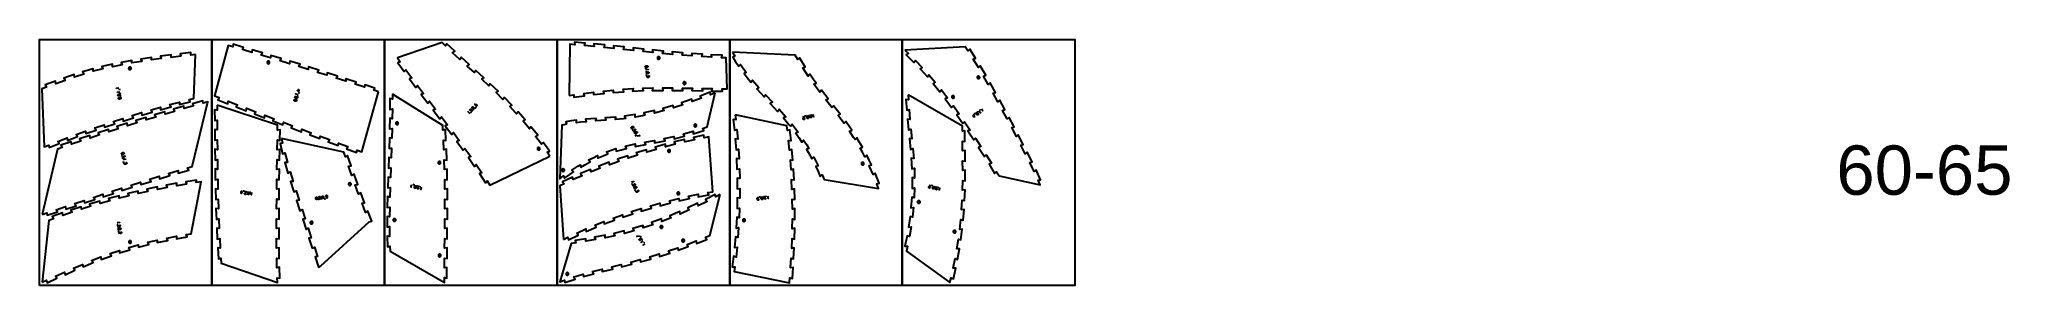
# Model space of a CAD drawing. Header units: millimetres. Extents: x 0 to 7991, y -7000 to -6000.
import ezdxf

# ---------------------------------------------------------------- set-up
doc = ezdxf.new("R2010")
doc.units = ezdxf.units.MM
doc.header["$MEASUREMENT"] = 0
for name, color, linetype, true_color in [('Default', 18, 'Continuous', 0x000000), ('nest', 18, 'Continuous', 0x000000), ('nest$l_engrave_text', 5, 'Continuous', 0x0000ff), ('nest$l_inner_cut', 3, 'Continuous', 0x00ff00), ('nest$l_outer_cut', 1, 'Continuous', 0xff0000)]:
    doc.layers.add(name, color=color, linetype=linetype, true_color=true_color)

msp = doc.modelspace()

# ---------------------------------------------------------------- texts
at = {"layer": 'nest', "insert": (7288.3, -6633.7), "char_height": 200, "width": 887.952, "attachment_point": 7, "line_spacing_factor": 0.963855}
msp.add_mtext('\\fArial;60-65', dxfattribs=at)

# ---------------------------------------------------------------- linework, layer by layer
at = {"layer": 'Default'}
for points in [[(0, -7000), (0, -6000), (700, -6000), (700, -7000)], [(700, -7000), (700, -6000), (1400, -6000), (1400, -7000)], [(1400, -7000), (1400, -6000), (2100, -6000), (2100, -7000)], [(2100, -7000), (2100, -6000), (2800, -6000), (2800, -7000)], [(2800, -7000), (2800, -6000), (3500, -6000), (3500, -7000)], [(3500, -7000), (3500, -6000), (4200, -6000), (4200, -7000)]]:
    msp.add_lwpolyline(points, close=True, dxfattribs=at)
at = {"layer": 'nest$l_engrave_text'}
for points in [[(2457.6, -6109.9), (2458, -6109.2), (2458.7, -6108.6), (2459.6, -6108.1), (2459.7, -6108), (2459.9, -6108), (2460.2, -6107.9), (2460.6, -6107.8), (2461.8, -6107.5), (2463.1, -6107.3), (2463.6, -6107.3), (2463.9, -6107.3), (2464.2, -6107.3), (2464.3, -6107.3), (2464.9, -6107.3), (2465.5, -6107.5), (2466, -6107.7), (2466.3, -6107.8), (2467, -6108.4), (2467.3, -6109), (2467.6, -6109.6), (2467.6, -6110.5), (2467.5, -6111.2), (2467.1, -6111.8), (2466.5, -6112.4), (2465.9, -6112.8), (2465.1, -6113.1), (2464.4, -6113.4), (2463.4, -6113.6), (2462.4, -6113.8), (2461.6, -6113.9), (2460.7, -6113.9), (2460.1, -6113.9), (2459.5, -6113.7), (2458.8, -6113.4), (2458.3, -6113), (2457.9, -6112.6), (2457.6, -6112), (2457.4, -6111.5), (2457.4, -6110.7)], [(2459.3, -6117.9), (2459.3, -6118.1), (2459.1, -6118.2), (2458.9, -6118.2), (2458.8, -6118), (2458.9, -6117.8), (2459, -6117.8), (2459.2, -6117.8)], [(2461.5, -6130.5), (2461.5, -6130.7), (2461.3, -6130.8), (2461.2, -6130.7), (2461.1, -6130.6), (2461.1, -6130.4), (2461.3, -6130.3), (2461.4, -6130.3)], [(2462.1, -6135), (2462.5, -6134.4), (2463.1, -6133.7), (2464, -6133.2), (2464.1, -6133.2), (2464.3, -6133.1), (2464.7, -6133), (2465.1, -6132.9), (2466.3, -6132.6), (2467.5, -6132.5), (2468, -6132.4), (2468.4, -6132.4), (2468.6, -6132.4), (2468.8, -6132.4), (2469.4, -6132.5), (2470, -6132.6), (2470.4, -6132.8), (2470.8, -6133), (2471.4, -6133.5), (2471.8, -6134.1), (2472, -6134.8), (2472.1, -6135.6), (2471.9, -6136.4), (2471.6, -6136.9), (2470.9, -6137.5), (2470.4, -6137.9), (2469.5, -6138.3), (2468.8, -6138.5), (2467.8, -6138.8), (2466.8, -6138.9), (2466, -6139), (2465.2, -6139), (2464.6, -6139), (2463.9, -6138.8), (2463.2, -6138.5), (2462.7, -6138.1), (2462.3, -6137.7), (2462, -6137.2), (2461.8, -6136.6), (2461.8, -6135.8)], [(326.5, -6219.2), (326.5, -6219), (326.6, -6218.9), (326.8, -6218.9), (326.9, -6219.1), (326.9, -6219.3), (326.7, -6219.3), (326.6, -6219.3)], [(328.9, -6231.7), (328.9, -6231.5), (329.1, -6231.4), (329.3, -6231.5), (329.4, -6231.6), (329.3, -6231.8), (329.2, -6231.9), (329, -6231.9)], [(1045.5, -6238.3), (1044.9, -6238.7), (1044, -6238.9), (1043, -6239), (1042.9, -6239), (1042.7, -6239), (1042.3, -6239), (1041.9, -6238.9), (1040.7, -6238.7), (1039.5, -6238.2), (1039.1, -6238.1), (1038.7, -6237.9), (1038.5, -6237.8), (1038.4, -6237.8), (1037.4, -6237.1), (1037, -6236.7), (1036.8, -6236.4), (1036.4, -6235.7), (1036.3, -6235), (1036.4, -6234.3), (1036.7, -6233.5), (1037.2, -6232.9), (1037.7, -6232.5), (1038.6, -6232.2), (1039.2, -6232.1), (1040.1, -6232.1), (1040.9, -6232.2), (1041.9, -6232.4), (1042.9, -6232.7), (1043.6, -6232.9), (1044.4, -6233.3), (1044.9, -6233.6), (1045.5, -6234), (1045.9, -6234.6), (1046.3, -6235.2), (1046.4, -6235.7), (1046.5, -6236.3), (1046.4, -6236.9), (1046.1, -6237.6)], [(1047.4, -6230.2), (1047.5, -6230.1), (1047.7, -6230.1), (1047.9, -6230.2), (1047.9, -6230.4), (1047.8, -6230.5), (1047.6, -6230.5), (1047.4, -6230.4)], [(330.7, -6239.7), (330.3, -6240.4), (329.7, -6241), (328.8, -6241.5), (328.7, -6241.6), (328.5, -6241.6), (328.2, -6241.8), (327.7, -6241.9), (326.5, -6242.2), (325.3, -6242.4), (324.8, -6242.4), (324.4, -6242.4), (324.2, -6242.4), (324.1, -6242.4), (322.8, -6242.2), (322.4, -6242), (322.1, -6241.9), (321.4, -6241.4), (321, -6240.8), (320.8, -6240.1), (320.7, -6239.3), (320.8, -6238.5), (321.2, -6238), (321.8, -6237.3), (322.3, -6237), (323.2, -6236.6), (323.9, -6236.3), (324.9, -6236.1), (325.9, -6235.9), (326.7, -6235.8), (327.5, -6235.7), (328.1, -6235.8), (328.8, -6235.9), (329.5, -6236.3), (330, -6236.6), (330.4, -6237), (330.7, -6237.6), (330.9, -6238.1), (330.9, -6238.9)], [(1042.2, -6250.6), (1041.6, -6251), (1040.7, -6251.3), (1039.7, -6251.4), (1039.6, -6251.4), (1039.4, -6251.3), (1039, -6251.3), (1038.6, -6251.2), (1037.4, -6251), (1036.2, -6250.6), (1035.7, -6250.4), (1035.4, -6250.2), (1035.2, -6250.1), (1035.1, -6250.1), (1034.5, -6249.8), (1034.1, -6249.4), (1033.7, -6249), (1033.5, -6248.7), (1033.1, -6248), (1033, -6247.3), (1033.1, -6246.6), (1033.4, -6245.8), (1033.9, -6245.2), (1034.4, -6244.8), (1035.3, -6244.5), (1035.9, -6244.4), (1036.8, -6244.4), (1037.6, -6244.5), (1038.6, -6244.7), (1039.6, -6245), (1040.3, -6245.3), (1041.1, -6245.6), (1041.6, -6245.9), (1042.2, -6246.3), (1042.6, -6246.9), (1043, -6247.5), (1043.1, -6248), (1043.2, -6248.6), (1043.1, -6249.2), (1042.8, -6249.9)], [(1044.1, -6242.6), (1044.2, -6242.4), (1044.4, -6242.4), (1044.5, -6242.5), (1044.6, -6242.7), (1044.5, -6242.8), (1044.3, -6242.8), (1044.1, -6242.8)], [(1750.2, -6295.9), (1750.4, -6295.8), (1750.6, -6295.8), (1750.7, -6296), (1750.6, -6296.2), (1750.4, -6296.2), (1750.3, -6296.2), (1750.2, -6296)], [(1761.8, -6283), (1761, -6283), (1760.1, -6282.9), (1759.1, -6282.5), (1759.1, -6282.5), (1758.9, -6282.4), (1758.6, -6282.2), (1758.3, -6282), (1757.3, -6281.2), (1756.4, -6280.3), (1756, -6279.9), (1755.8, -6279.7), (1755.6, -6279.5), (1755.6, -6279.4), (1755, -6278.3), (1754.8, -6277.8), (1754.7, -6277.5), (1754.7, -6276.6), (1755, -6276), (1755.3, -6275.4), (1755.9, -6274.8), (1756.6, -6274.5), (1757.3, -6274.4), (1758.2, -6274.5), (1758.8, -6274.7), (1759.6, -6275.1), (1760.3, -6275.5), (1761.1, -6276.1), (1761.8, -6276.8), (1762.4, -6277.4), (1763, -6278), (1763.3, -6278.5), (1763.6, -6279.1), (1763.8, -6279.9), (1763.8, -6280.5), (1763.7, -6281.1), (1763.5, -6281.6), (1763.2, -6282.1), (1762.6, -6282.6)], [(1758.6, -6286.2), (1758.8, -6286.1), (1758.9, -6286.2), (1759, -6286.4), (1759, -6286.5), (1758.8, -6286.6), (1758.6, -6286.5), (1758.6, -6286.4)], [(3116.1, -6311.2), (3116.8, -6311.5), (3117.5, -6312.1), (3118.1, -6313), (3118.1, -6313.1), (3118.2, -6313.3), (3118.3, -6313.6), (3118.5, -6314), (3118.9, -6315.2), (3119.1, -6316.4), (3119.2, -6316.9), (3119.2, -6317.2), (3119.3, -6317.5), (3119.3, -6317.6), (3119.2, -6318.8), (3119, -6319.3), (3118.9, -6319.6), (3118.4, -6320.3), (3117.9, -6320.8), (3117.2, -6321.1), (3116.4, -6321.2), (3115.6, -6321.1), (3115, -6320.8), (3114.4, -6320.2), (3114, -6319.7), (3113.5, -6318.9), (3113.2, -6318.2), (3112.9, -6317.2), (3112.6, -6316.3), (3112.5, -6315.5), (3112.4, -6314.6), (3112.3, -6314), (3112.5, -6313.3), (3112.7, -6312.6), (3113.1, -6312.1), (3113.4, -6311.6), (3114, -6311.3), (3114.5, -6311.1), (3115.3, -6311)], [(3120.6, -6310.2), (3120.4, -6310.2), (3120.3, -6310.1), (3120.3, -6309.9), (3120.4, -6309.8), (3120.6, -6309.8), (3120.7, -6309.9), (3120.7, -6310.1)], [(3128.5, -6307.9), (3129.1, -6308.2), (3129.8, -6308.8), (3130.4, -6309.7), (3130.4, -6309.8), (3130.5, -6310), (3130.6, -6310.3), (3130.8, -6310.7), (3131.2, -6311.8), (3131.4, -6313.1), (3131.5, -6313.6), (3131.6, -6313.9), (3131.6, -6314.2), (3131.6, -6314.3), (3131.6, -6314.9), (3131.5, -6315.5), (3131.3, -6316), (3131.2, -6316.3), (3130.7, -6317), (3130.2, -6317.5), (3129.6, -6317.8), (3128.7, -6317.9), (3128, -6317.8), (3127.4, -6317.5), (3126.7, -6316.9), (3126.3, -6316.4), (3125.8, -6315.6), (3125.5, -6314.9), (3125.2, -6313.9), (3124.9, -6313), (3124.8, -6312.2), (3124.7, -6311.3), (3124.7, -6310.7), (3124.8, -6310), (3125.1, -6309.3), (3125.4, -6308.8), (3125.8, -6308.3), (3126.3, -6308), (3126.8, -6307.8), (3127.6, -6307.7)], [(3132.9, -6306.9), (3132.7, -6306.9), (3132.6, -6306.8), (3132.6, -6306.6), (3132.8, -6306.5), (3132.9, -6306.5), (3133.1, -6306.6), (3133, -6306.8)], [(3802, -6297.6), (3802.7, -6297.7), (3803.6, -6298), (3804.5, -6298.5), (3804.5, -6298.6), (3804.7, -6298.8), (3804.9, -6299), (3805.2, -6299.3), (3806, -6300.2), (3806.8, -6301.2), (3807, -6301.7), (3807.2, -6302), (3807.3, -6302.2), (3807.4, -6302.3), (3807.7, -6303.5), (3807.8, -6304), (3807.8, -6304.4), (3807.6, -6305.2), (3807.3, -6305.8), (3806.8, -6306.3), (3806.1, -6306.7), (3805.4, -6307), (3804.7, -6306.9), (3803.9, -6306.6), (3803.3, -6306.3), (3802.6, -6305.8), (3802, -6305.3), (3801.3, -6304.5), (3800.7, -6303.7), (3800.3, -6303), (3799.9, -6302.3), (3799.6, -6301.7), (3799.4, -6301), (3799.4, -6300.3), (3799.5, -6299.6), (3799.7, -6299.1), (3800, -6298.6), (3800.4, -6298.2), (3801.1, -6297.8)], [(3805.7, -6295), (3805.5, -6295.1), (3805.4, -6295), (3805.3, -6294.8), (3805.4, -6294.7), (3805.6, -6294.6), (3805.7, -6294.7), (3805.8, -6294.9)], [(3815.7, -6287.2), (3815.6, -6287.2), (3815.4, -6287.1), (3815.4, -6287), (3815.5, -6286.8), (3815.6, -6286.8), (3815.8, -6286.8), (3815.8, -6287)], [(2400.5, -6359.5), (2400.6, -6358.7), (2401, -6357.9), (2401.6, -6357), (2401.6, -6356.9), (2401.8, -6356.8), (2402, -6356.6), (2402.3, -6356.3), (2403.3, -6355.5), (2404.4, -6354.9), (2404.8, -6354.6), (2405.1, -6354.5), (2405.4, -6354.3), (2405.5, -6354.3), (2406.1, -6354.1), (2406.7, -6354), (2407.2, -6354), (2407.5, -6354), (2408.4, -6354.2), (2408.9, -6354.5), (2409.4, -6355), (2409.8, -6355.8), (2410, -6356.5), (2409.9, -6357.2), (2409.6, -6358), (2409.3, -6358.6), (2408.7, -6359.3), (2408.2, -6359.8), (2407.3, -6360.4), (2406.5, -6361), (2405.8, -6361.4), (2405, -6361.8), (2404.5, -6362), (2403.8, -6362.2), (2403, -6362.1), (2402.4, -6362), (2401.9, -6361.8), (2401.4, -6361.5), (2401, -6361), (2400.6, -6360.3)], [(2405.4, -6366.1), (2405.5, -6366.2), (2405.4, -6366.4), (2405.2, -6366.4), (2405.1, -6366.3), (2405, -6366.2), (2405.1, -6366), (2405.3, -6366)], [(2412.8, -6376.5), (2412.8, -6376.7), (2412.7, -6376.8), (2412.5, -6376.9), (2412.4, -6376.8), (2412.3, -6376.6), (2412.4, -6376.5), (2412.6, -6376.4)], [(2415.2, -6380.4), (2415.3, -6379.6), (2415.6, -6378.8), (2416.2, -6377.9), (2416.3, -6377.8), (2416.4, -6377.7), (2416.7, -6377.5), (2417, -6377.2), (2418, -6376.4), (2419, -6375.8), (2419.5, -6375.5), (2419.8, -6375.4), (2420, -6375.3), (2420.1, -6375.2), (2420.7, -6375), (2421.3, -6374.9), (2421.8, -6374.9), (2422.2, -6374.9), (2423, -6375.1), (2423.6, -6375.4), (2424.1, -6375.9), (2424.5, -6376.7), (2424.6, -6377.4), (2424.6, -6378.1), (2424.3, -6378.9), (2423.9, -6379.5), (2423.3, -6380.2), (2422.8, -6380.7), (2422, -6381.3), (2421.1, -6381.9), (2420.4, -6382.3), (2419.7, -6382.7), (2419.1, -6382.9), (2418.4, -6383.1), (2417.7, -6383.1), (2417, -6382.9), (2416.5, -6382.7), (2416, -6382.4), (2415.6, -6381.9), (2415.3, -6381.2)], [(333.5, -6462.8), (333.9, -6462.2), (334.5, -6461.5), (335.3, -6460.9), (335.4, -6460.8), (335.6, -6460.8), (335.9, -6460.6), (336.3, -6460.5), (337.5, -6460.1), (338.7, -6459.8), (339.2, -6459.8), (339.6, -6459.7), (339.8, -6459.7), (339.9, -6459.7), (340.6, -6459.7), (341.2, -6459.8), (341.7, -6460), (342, -6460.1), (342.7, -6460.5), (343.1, -6461.1), (343.4, -6461.7), (343.5, -6462.6), (343.4, -6463.3), (343.1, -6463.9), (342.6, -6464.6), (342, -6465), (341.2, -6465.5), (340.6, -6465.7), (339.6, -6466.1), (338.6, -6466.3), (337.8, -6466.5), (337, -6466.6), (336.4, -6466.6), (335.7, -6466.5), (335, -6466.2), (334.4, -6465.9), (334, -6465.5), (333.6, -6465), (333.4, -6464.5), (333.3, -6463.7)], [(335.9, -6470.7), (335.9, -6470.9), (335.7, -6471), (335.5, -6471), (335.4, -6470.8), (335.4, -6470.7), (335.6, -6470.6), (335.8, -6470.6)], [(339.2, -6483.1), (339.2, -6483.2), (339, -6483.3), (338.8, -6483.3), (338.7, -6483.2), (338.7, -6483), (338.9, -6482.9), (339.1, -6482.9)], [(842.1, -6620.4), (842, -6620.3), (841.9, -6620.2), (842, -6620), (842.2, -6619.9), (842.3, -6620), (842.4, -6620.2), (842.3, -6620.4)], [(850.4, -6620.9), (850.9, -6621.4), (851.3, -6622.2), (851.6, -6623.3), (851.6, -6623.4), (851.6, -6623.6), (851.6, -6623.9), (851.6, -6624.3), (851.6, -6625.6), (851.4, -6626.8), (851.3, -6627.3), (851.2, -6627.6), (851.2, -6627.9), (851.1, -6628), (850.6, -6629.1), (850.3, -6629.5), (850.1, -6629.8), (849.4, -6630.3), (848.7, -6630.5), (848, -6630.6), (847.2, -6630.4), (846.5, -6630), (846, -6629.5), (845.6, -6628.8), (845.4, -6628.2), (845.3, -6627.3), (845.2, -6626.5), (845.2, -6625.5), (845.3, -6624.5), (845.5, -6623.7), (845.7, -6622.8), (845.8, -6622.3), (846.2, -6621.7), (846.7, -6621.1), (847.2, -6620.7), (847.7, -6620.4), (848.3, -6620.2), (848.9, -6620.2), (849.6, -6620.4)], [(854.9, -6621.5), (854.7, -6621.4), (854.6, -6621.3), (854.7, -6621.1), (854.9, -6621), (855, -6621.1), (855.1, -6621.3), (855, -6621.5)], [(1527.1, -6595.1), (1527.5, -6595.7), (1527.8, -6596.6), (1528, -6597.6), (1528, -6597.7), (1527.9, -6597.9), (1527.9, -6598.2), (1527.9, -6598.7), (1527.7, -6599.9), (1527.3, -6601.1), (1527.1, -6601.6), (1527, -6601.9), (1526.9, -6602.1), (1526.9, -6602.2), (1526.6, -6602.8), (1526.2, -6603.3), (1525.8, -6603.6), (1525.6, -6603.9), (1524.8, -6604.3), (1524.1, -6604.4), (1523.4, -6604.3), (1522.7, -6604.1), (1522, -6603.6), (1521.6, -6603.1), (1521.3, -6602.3), (1521.2, -6601.6), (1521.1, -6600.7), (1521.2, -6599.9), (1521.4, -6598.9), (1521.6, -6597.9), (1521.9, -6597.2), (1522.2, -6596.4), (1522.4, -6595.8), (1522.8, -6595.3), (1523.4, -6594.8), (1524, -6594.4), (1524.5, -6594.2), (1525.1, -6594.2), (1525.7, -6594.2), (1526.4, -6594.5)], [(1531.5, -6596.3), (1531.3, -6596.2), (1531.3, -6596.1), (1531.4, -6595.9), (1531.6, -6595.9), (1531.7, -6596), (1531.7, -6596.2), (1531.6, -6596.3)], [(1543.9, -6599.2), (1543.7, -6599.1), (1543.7, -6598.9), (1543.8, -6598.8), (1544, -6598.8), (1544.1, -6598.9), (1544.2, -6599), (1544.1, -6599.2)], [(2405.1, -6587.1), (2405.1, -6587.2), (2405, -6587.4), (2404.8, -6587.4), (2404.6, -6587.3), (2404.6, -6587.1), (2404.8, -6587), (2404.9, -6587)], [(2410.8, -6598.4), (2410.9, -6598.6), (2410.8, -6598.8), (2410.6, -6598.8), (2410.4, -6598.7), (2410.4, -6598.5), (2410.5, -6598.3), (2410.7, -6598.3)], [(2412.7, -6602.6), (2412.9, -6601.9), (2413.4, -6601.1), (2414.1, -6600.3), (2414.2, -6600.3), (2414.3, -6600.1), (2414.6, -6599.9), (2415, -6599.7), (2416, -6599.1), (2417.2, -6598.6), (2417.6, -6598.4), (2418, -6598.3), (2418.2, -6598.2), (2418.3, -6598.2), (2419.6, -6598), (2420.1, -6598.1), (2420.4, -6598.1), (2421.2, -6598.4), (2421.7, -6598.9), (2422.2, -6599.5), (2422.4, -6600.2), (2422.5, -6601), (2422.3, -6601.7), (2421.9, -6602.4), (2421.5, -6602.9), (2420.8, -6603.5), (2420.2, -6604), (2419.3, -6604.5), (2418.4, -6605), (2417.7, -6605.3), (2416.9, -6605.5), (2416.3, -6605.7), (2415.6, -6605.7), (2414.8, -6605.6), (2414.2, -6605.4), (2413.7, -6605.1), (2413.3, -6604.7), (2412.9, -6604.2), (2412.7, -6603.5)], [(3629.3, -6598.2), (3629.7, -6598.8), (3630, -6599.7), (3630.2, -6600.7), (3630.2, -6600.9), (3630.1, -6601.1), (3630.1, -6601.4), (3630.1, -6601.8), (3629.9, -6603), (3629.5, -6604.2), (3629.3, -6604.7), (3629.2, -6605), (3629.1, -6605.3), (3629.1, -6605.4), (3628.4, -6606.4), (3628, -6606.8), (3627.8, -6607), (3627, -6607.4), (3626.3, -6607.5), (3625.6, -6607.5), (3624.9, -6607.2), (3624.2, -6606.8), (3623.8, -6606.2), (3623.5, -6605.4), (3623.4, -6604.7), (3623.3, -6603.8), (3623.4, -6603.1), (3623.6, -6602.1), (3623.8, -6601.1), (3624.1, -6600.3), (3624.4, -6599.5), (3624.6, -6599), (3625, -6598.4), (3625.6, -6597.9), (3626.2, -6597.6), (3626.7, -6597.4), (3627.3, -6597.3), (3627.9, -6597.4), (3628.6, -6597.7)], [(3633.7, -6599.5), (3633.5, -6599.4), (3633.5, -6599.2), (3633.6, -6599.1), (3633.8, -6599), (3633.9, -6599.1), (3633.9, -6599.3), (3633.8, -6599.5)], [(3646.1, -6602.3), (3645.9, -6602.3), (3645.9, -6602.1), (3646, -6601.9), (3646.2, -6601.9), (3646.4, -6602), (3646.4, -6602.2), (3646.3, -6602.3)], [(1123.3, -6650.6), (1122.7, -6650.2), (1122.1, -6649.5), (1121.6, -6648.6), (1121.5, -6648.5), (1121.5, -6648.3), (1121.4, -6648), (1121.2, -6647.6), (1120.9, -6646.4), (1120.8, -6645.1), (1120.8, -6644.6), (1120.8, -6644.3), (1120.8, -6644), (1120.8, -6643.9), (1120.8, -6643.3), (1121, -6642.7), (1121.2, -6642.2), (1121.3, -6641.9), (1121.9, -6641.2), (1122.4, -6640.9), (1123.1, -6640.6), (1123.9, -6640.6), (1124.7, -6640.7), (1125.3, -6641.1), (1125.9, -6641.7), (1126.2, -6642.3), (1126.6, -6643.1), (1126.9, -6643.8), (1127.1, -6644.8), (1127.3, -6645.8), (1127.4, -6646.6), (1127.4, -6647.5), (1127.4, -6648.1), (1127.2, -6648.8), (1126.8, -6649.4), (1126.5, -6650), (1126.1, -6650.3), (1125.5, -6650.7), (1124.9, -6650.8), (1124.2, -6650.8)], [(1131.4, -6648.9), (1131.6, -6648.9), (1131.7, -6649.1), (1131.6, -6649.3), (1131.5, -6649.4), (1131.3, -6649.3), (1131.2, -6649.2), (1131.3, -6649)], [(1144, -6646.7), (1144.2, -6646.7), (1144.2, -6646.9), (1144.2, -6647.1), (1144.1, -6647.2), (1143.9, -6647.1), (1143.8, -6647), (1143.8, -6646.8)], [(1148.5, -6646.2), (1147.9, -6645.7), (1147.2, -6645.1), (1146.7, -6644.2), (1146.7, -6644.1), (1146.6, -6643.9), (1146.5, -6643.6), (1146.4, -6643.1), (1146.1, -6641.9), (1146, -6640.7), (1145.9, -6640.2), (1145.9, -6639.8), (1145.9, -6639.6), (1145.9, -6639.5), (1146.1, -6638.2), (1146.3, -6637.8), (1146.5, -6637.5), (1147, -6636.8), (1147.6, -6636.4), (1148.2, -6636.2), (1149.1, -6636.1), (1149.8, -6636.3), (1150.4, -6636.7), (1151, -6637.3), (1151.4, -6637.8), (1151.8, -6638.7), (1152, -6639.4), (1152.2, -6640.4), (1152.4, -6641.4), (1152.5, -6642.2), (1152.5, -6643), (1152.5, -6643.6), (1152.3, -6644.3), (1152, -6645), (1151.6, -6645.5), (1151.2, -6645.9), (1150.7, -6646.2), (1150.1, -6646.4), (1149.3, -6646.4)], [(1165.8, -6637.9), (1165, -6638.1), (1164.3, -6638.4), (1163.6, -6638.8), (1163.2, -6639.3), (1162.8, -6639.9), (1162.6, -6640.6), (1162.6, -6641.2), (1162.9, -6642), (1163.4, -6642.7), (1164, -6643.2), (1164.9, -6643.5), (1165.9, -6643.5), (1166.6, -6643.4), (1167.3, -6643.1), (1167.9, -6642.7), (1168.3, -6642.2), (1168.6, -6641.6), (1168.8, -6640.8), (1168.7, -6640.1), (1168.5, -6639.5), (1168.2, -6639.1), (1167.8, -6638.6), (1167.4, -6638.4), (1166.8, -6638.1), (1166.2, -6638), (1165.4, -6638), (1164.6, -6638), (1164, -6637.9), (1163.2, -6637.4), (1162.7, -6637), (1162.4, -6636.4), (1162.2, -6636), (1162.2, -6635.6), (1162.4, -6634.9), (1162.8, -6634.3), (1163.2, -6633.8), (1163.9, -6633.5), (1164.6, -6633.3), (1165.2, -6633.3), (1165.9, -6633.4), (1166.4, -6633.7), (1166.9, -6634.2), (1167.2, -6634.7), (1167.3, -6635.3), (1167.3, -6635.8), (1167.1, -6636.4), (1166.7, -6637.1), (1166.2, -6637.6)], [(2931.6, -6640.4), (2932.2, -6640.9), (2932.8, -6641.5), (2933.3, -6642.5), (2933.4, -6642.6), (2933.4, -6642.8), (2933.5, -6643.1), (2933.7, -6643.5), (2933.9, -6644.7), (2934, -6645.9), (2934.1, -6646.4), (2934.1, -6646.8), (2934.1, -6647.1), (2934.1, -6647.2), (2933.8, -6648.4), (2933.6, -6648.9), (2933.5, -6649.2), (2932.9, -6649.8), (2932.3, -6650.2), (2931.7, -6650.4), (2930.8, -6650.4), (2930.1, -6650.3), (2929.5, -6649.9), (2928.9, -6649.3), (2928.5, -6648.7), (2928.2, -6647.9), (2928, -6647.2), (2927.7, -6646.1), (2927.6, -6645.1), (2927.5, -6644.3), (2927.5, -6643.5), (2927.6, -6642.9), (2927.7, -6642.2), (2928.1, -6641.5), (2928.5, -6641), (2928.9, -6640.6), (2929.4, -6640.3), (2930, -6640.2), (2930.8, -6640.2)], [(2936.1, -6640), (2935.9, -6639.9), (2935.8, -6639.8), (2935.9, -6639.6), (2936, -6639.5), (2936.2, -6639.6), (2936.3, -6639.7), (2936.3, -6639.9)], [(2948.7, -6638), (2948.6, -6637.9), (2948.5, -6637.8), (2948.5, -6637.6), (2948.7, -6637.5), (2948.8, -6637.6), (2948.9, -6637.7), (2948.9, -6637.9)], [(317.4, -6751.4), (317.4, -6751.6), (317.3, -6751.7), (317.1, -6751.7), (317, -6751.5), (317, -6751.3), (317.2, -6751.2), (317.4, -6751.3)], [(319.7, -6764), (319.6, -6764.2), (319.5, -6764.3), (319.3, -6764.2), (319.2, -6764.1), (319.2, -6763.9), (319.4, -6763.8), (319.6, -6763.8)], [(320.2, -6768.5), (320.6, -6767.9), (321.3, -6767.2), (322.2, -6766.7), (322.3, -6766.7), (322.5, -6766.6), (322.8, -6766.5), (323.2, -6766.4), (324.4, -6766.1), (325.7, -6766), (326.2, -6765.9), (326.5, -6765.9), (326.8, -6765.9), (326.9, -6765.9), (328.1, -6766.1), (328.6, -6766.3), (328.9, -6766.5), (329.5, -6767), (329.9, -6767.6), (330.2, -6768.3), (330.2, -6769.1), (330, -6769.9), (329.7, -6770.4), (329.1, -6771), (328.5, -6771.4), (327.7, -6771.8), (327, -6772), (326, -6772.3), (325, -6772.4), (324.2, -6772.5), (323.3, -6772.5), (322.7, -6772.5), (322, -6772.3), (321.4, -6772), (320.8, -6771.6), (320.5, -6771.2), (320.1, -6770.7), (320, -6770.1), (320, -6769.3)], [(2442.5, -6810.5), (2442.4, -6811.3), (2442.1, -6812.1), (2441.5, -6813), (2441.4, -6813.1), (2441.3, -6813.2), (2441.1, -6813.5), (2440.7, -6813.8), (2439.8, -6814.5), (2438.7, -6815.2), (2438.3, -6815.5), (2438, -6815.6), (2437.7, -6815.7), (2437.6, -6815.8), (2436.4, -6816.1), (2435.9, -6816.2), (2435.6, -6816.2), (2434.8, -6816), (2434.2, -6815.6), (2433.7, -6815.1), (2433.3, -6814.4), (2433.1, -6813.6), (2433.1, -6813), (2433.4, -6812.2), (2433.8, -6811.6), (2434.3, -6810.9), (2434.9, -6810.4), (2435.7, -6809.7), (2436.5, -6809.1), (2437.2, -6808.7), (2437.9, -6808.3), (2438.5, -6808), (2439.2, -6807.9), (2439.9, -6807.9), (2440.6, -6808), (2441.1, -6808.2), (2441.6, -6808.6), (2442, -6809), (2442.4, -6809.7)], [(2445, -6814.3), (2444.9, -6814.2), (2445, -6814), (2445.2, -6814), (2445.4, -6814.1), (2445.4, -6814.3), (2445.3, -6814.4), (2445.1, -6814.5)], [(2452.5, -6824.7), (2452.4, -6824.5), (2452.5, -6824.4), (2452.7, -6824.3), (2452.9, -6824.4), (2452.9, -6824.6), (2452.8, -6824.7), (2452.6, -6824.8)]]:
    msp.add_lwpolyline(points, close=True, dxfattribs=at)
for points in [[(2469.3, -6121.1), (2469.6, -6122.5), (2459.9, -6124.2)], [(2461, -6141.6), (2462.1, -6148.3)], [(2475.1, -6153.6), (2474.5, -6150), (2470.2, -6149.8), (2470.5, -6150.4), (2470.8, -6151.3), (2470.9, -6152), (2470.9, -6152.7), (2470.7, -6153.4), (2470.4, -6153.9), (2469.9, -6154.4), (2469.2, -6154.8), (2468.5, -6155), (2467.7, -6155.1), (2466.9, -6154.9), (2466.1, -6154.6), (2465.5, -6154.1), (2465, -6153.4), (2464.6, -6152.6), (2464.6, -6151.8), (2464.8, -6150.9), (2465.2, -6150.2), (2465.6, -6149.8), (2465.9, -6149.6), (2466.1, -6149.5)], [(313.3, -6200.2), (313, -6198.8), (322.6, -6196.9)], [(316.4, -6216.2), (316.1, -6214.7), (325.7, -6212.9)], [(321.5, -6229.9), (321, -6229.8), (320.3, -6229.7), (319.8, -6229.5), (319.3, -6229.2), (318.7, -6228.5), (318.3, -6227.5), (318.2, -6227), (318.2, -6226.5), (318.4, -6225.9), (318.6, -6225.4), (319.4, -6224.6), (319.9, -6224.3), (320.4, -6224.1), (321.4, -6224.1), (321.7, -6224.1), (321.8, -6224.1), (322.2, -6224.3), (328.7, -6228.2), (327.6, -6222.5)], [(326.8, -6208.1), (325.5, -6201.4)], [(1039.7, -6223.1), (1040.1, -6221.8), (1049.5, -6224.3)], [(1044.4, -6204.7), (1048.8, -6209.5), (1049.2, -6209.9), (1049.7, -6210.2), (1050, -6210.5), (1050.8, -6210.7), (1051.5, -6210.7), (1052.3, -6210.5), (1052.9, -6210.1), (1053.4, -6209.5), (1053.7, -6208.8), (1053.9, -6208.1), (1053.9, -6207.3), (1053.6, -6206.5), (1053.1, -6205.9), (1052.5, -6205.5), (1051.8, -6205.2), (1051, -6205.1), (1050.2, -6205.3), (1049.5, -6205.7), (1049, -6206.4), (1048.7, -6207), (1048.5, -6207.8), (1048.5, -6208.3), (1048.6, -6208.8), (1048.8, -6209.3), (1049.2, -6209.8)], [(1052.6, -6220.4), (1054.4, -6213.9)], [(1738, -6295.7), (1739, -6294.6), (1746.4, -6301)], [(1747.1, -6288.9), (1746.9, -6288.5), (1746.5, -6287.9), (1746.4, -6287.3), (1746.3, -6286.8), (1746.5, -6285.8), (1747, -6284.9), (1747.4, -6284.5), (1747.8, -6284.2), (1748.4, -6284), (1748.9, -6283.9), (1750, -6284), (1750.6, -6284.2), (1751, -6284.5), (1751.6, -6285.2), (1751.8, -6285.5), (1751.8, -6285.6), (1752, -6286), (1752.9, -6293.5), (1756.7, -6289.1)], [(1768, -6261.1), (1765.6, -6263.9), (1768.2, -6267.3), (1768.4, -6266.7), (1768.9, -6266), (1769.5, -6265.4), (1770, -6265), (1770.6, -6264.7), (1771.2, -6264.6), (1772, -6264.7), (1772.7, -6265), (1773.3, -6265.4), (1773.8, -6266), (1774.2, -6266.7), (1774.4, -6267.5), (1774.5, -6268.3), (1774.3, -6269.1), (1773.8, -6269.9), (1773.2, -6270.4), (1772.4, -6270.8), (1771.6, -6270.9), (1771, -6270.9), (1770.7, -6270.8), (1770.5, -6270.7)], [(1767.6, -6279.7), (1772, -6274.6)], [(3109.5, -6310.6), (3102.9, -6312.4)], [(3142.9, -6313.9), (3141.6, -6314.2), (3139, -6304.8)], [(3792.7, -6317.2), (3792.1, -6310.8), (3792, -6310.2), (3791.9, -6309.6), (3791.7, -6309.2), (3791.2, -6308.6), (3790.6, -6308.2), (3789.9, -6307.9), (3789.2, -6307.8), (3788.4, -6308), (3787.7, -6308.3), (3787.2, -6308.8), (3786.7, -6309.4), (3786.5, -6310.3), (3786.5, -6311.1), (3786.7, -6311.7), (3787.1, -6312.4), (3787.7, -6312.9), (3788.4, -6313.2), (3789.2, -6313.3), (3790.1, -6313.2), (3790.7, -6312.8), (3791.3, -6312.3), (3791.6, -6311.9), (3791.8, -6311.4), (3792, -6310.9), (3792, -6310.3)], [(3795.6, -6299.7), (3790.3, -6303.9)], [(3817.6, -6297.5), (3816.5, -6298.4), (3810.5, -6290.7)], [(3827.7, -6289.6), (3826.6, -6290.5), (3820.5, -6282.8)], [(2413.8, -6364.4), (2414.8, -6364.4), (2415.5, -6364.5), (2416.2, -6364.9), (2416.8, -6365.5), (2417.2, -6366.3), (2417.2, -6367.3), (2416.9, -6368.1), (2416.3, -6368.8), (2415.5, -6369.1), (2414.5, -6369.1), (2413.7, -6368.7), (2413, -6368.1), (2413.5, -6369.4), (2413.6, -6370.5), (2413.3, -6371.4), (2412.7, -6372.1), (2412.1, -6372.5), (2411.4, -6372.7), (2410.8, -6372.8), (2410.2, -6372.7), (2409.1, -6372.1), (2408.1, -6371.1), (2407.8, -6370.3), (2407.8, -6369.4), (2408, -6368.7), (2408.4, -6367.7)], [(2416.9, -6386.8), (2420.8, -6392.4)], [(2431.7, -6387.4), (2434.9, -6392), (2424, -6393.3)], [(3103.5, -6322), (3103.5, -6322.4), (3103.4, -6323.2), (3103.3, -6323.7), (3103, -6324.2), (3102.3, -6324.9), (3101.4, -6325.3), (3100.9, -6325.4), (3100.3, -6325.4), (3099.8, -6325.3), (3099.2, -6325.1), (3098.4, -6324.4), (3098, -6323.9), (3097.8, -6323.5), (3097.7, -6322.5), (3097.8, -6322.2), (3097.8, -6322), (3097.9, -6321.6), (3101.3, -6314.9), (3095.7, -6316.4)], [(344.3, -6472.1), (345.2, -6472.4), (345.8, -6472.7), (346.4, -6473.3), (346.7, -6474.1), (346.8, -6475), (346.5, -6475.9), (346, -6476.6), (345.2, -6477), (344.3, -6477.1), (343.4, -6476.7), (342.8, -6476), (342.3, -6475.2), (342.3, -6476.6), (342, -6477.7), (341.5, -6478.5), (340.6, -6478.9), (339.9, -6479), (339.2, -6479), (338.6, -6478.9), (338.1, -6478.6), (337.2, -6477.7), (336.7, -6476.3), (336.6, -6475.5), (336.9, -6474.6), (337.4, -6474), (338.1, -6473.3)], [(339.6, -6494.2), (341.4, -6500.7)], [(349.4, -6485.4), (349.8, -6486.7), (340.4, -6489.3)], [(351.8, -6500.1), (352.7, -6500.5), (353.3, -6500.8), (353.9, -6501.4), (354.2, -6502.1), (354.3, -6503.1), (354.1, -6504), (353.5, -6504.7), (352.7, -6505.1), (351.8, -6505.1), (350.9, -6504.7), (350.3, -6504.1), (349.8, -6503.3), (349.8, -6504.7), (349.5, -6505.8), (349, -6506.5), (348.2, -6507), (347.4, -6507.1), (346.8, -6507.1), (346.1, -6506.9), (345.6, -6506.6), (344.7, -6505.7), (344.2, -6504.4), (344.1, -6503.5), (344.4, -6502.7), (344.9, -6502.1), (345.6, -6501.4)], [(817.5, -6627.8), (821.4, -6622.7), (821.8, -6622.2), (822.1, -6621.7), (822.2, -6621.2), (822.3, -6620.5), (822.2, -6619.7), (821.9, -6619.1), (821.3, -6618.5), (820.7, -6618.1), (820, -6617.9), (819.2, -6617.8), (818.4, -6618), (817.7, -6618.4), (817.1, -6619), (816.8, -6619.7), (816.7, -6620.4), (816.8, -6621.2), (817.1, -6622), (817.6, -6622.6), (818.3, -6623), (819, -6623.2), (819.9, -6623.2), (820.3, -6623.1), (820.8, -6622.9), (821.3, -6622.6), (821.7, -6622.2)], [(831.6, -6617), (824.8, -6616.4)], [(838.3, -6627), (838.2, -6627.5), (837.9, -6628.1), (837.5, -6628.6), (837.1, -6628.9), (836.2, -6629.3), (835.2, -6629.5), (834.7, -6629.4), (834.2, -6629.2), (833.6, -6628.9), (833.2, -6628.5), (832.7, -6627.6), (832.5, -6627), (832.5, -6626.5), (832.7, -6625.5), (832.9, -6625.3), (832.9, -6625.1), (833.2, -6624.8), (838.7, -6619.6), (832.9, -6619.1)], [(861.9, -6631.5), (860.5, -6631.4), (861.3, -6621.6)], [(1508.7, -6600.7), (1507.4, -6600.3), (1509.6, -6590.8)], [(1521.5, -6591.5), (1514.9, -6590)], [(1539.2, -6605.2), (1539, -6605.7), (1538.6, -6606.3), (1538.2, -6606.6), (1537.7, -6606.9), (1536.8, -6607.2), (1535.8, -6607.2), (1535.3, -6607.1), (1534.8, -6606.8), (1534.3, -6606.5), (1533.9, -6606), (1533.5, -6605), (1533.5, -6604.4), (1533.5, -6603.9), (1533.9, -6603), (1534, -6602.7), (1534.1, -6602.6), (1534.4, -6602.3), (1540.6, -6598), (1534.9, -6596.7)], [(1549.5, -6610.1), (1548.1, -6609.7), (1550.3, -6600.2)], [(2409.8, -6575.8), (2410.4, -6577.1), (2401.7, -6581.5)], [(2412.7, -6586.8), (2413.2, -6586.7), (2413.9, -6586.6), (2414.4, -6586.7), (2415, -6586.9), (2415.8, -6587.4), (2416.4, -6588.1), (2416.6, -6588.6), (2416.8, -6589.2), (2416.8, -6589.8), (2416.7, -6590.3), (2416.1, -6591.3), (2415.8, -6591.7), (2415.3, -6592), (2414.4, -6592.3), (2414.1, -6592.4), (2414, -6592.4), (2413.5, -6592.4), (2406.2, -6590.4), (2408.9, -6595.6)], [(2413.6, -6609.2), (2416.7, -6615.2)], [(2426.8, -6612.5), (2427.7, -6612.7), (2428.4, -6612.8), (2429, -6613.3), (2429.6, -6614), (2429.8, -6614.9), (2429.8, -6615.8), (2429.4, -6616.6), (2428.7, -6617.2), (2427.8, -6617.4), (2426.9, -6617.2), (2426.1, -6616.7), (2425.4, -6616), (2425.8, -6617.4), (2425.7, -6618.5), (2425.3, -6619.4), (2424.6, -6620), (2423.9, -6620.2), (2423.3, -6620.4), (2422.6, -6620.4), (2422, -6620.2), (2421, -6619.5), (2420.2, -6618.3), (2420, -6617.5), (2420.1, -6616.6), (2420.4, -6615.9), (2421, -6615)], [(3613.1, -6601.8), (3612.9, -6602.3), (3612.5, -6602.9), (3612.1, -6603.3), (3611.6, -6603.5), (3610.7, -6603.8), (3609.7, -6603.8), (3609.2, -6603.7), (3608.7, -6603.4), (3608.2, -6603.1), (3607.8, -6602.6), (3607.4, -6601.6), (3607.3, -6601), (3607.4, -6600.5), (3607.8, -6599.6), (3607.9, -6599.3), (3608, -6599.2), (3608.3, -6598.9), (3614.5, -6594.6), (3608.8, -6593.3)], [(3623.7, -6594.7), (3617.1, -6593.1)], [(3641.4, -6608.4), (3641.2, -6608.8), (3640.8, -6609.4), (3640.4, -6609.8), (3639.9, -6610.1), (3639, -6610.4), (3638, -6610.4), (3637.5, -6610.2), (3637, -6610), (3636.5, -6609.6), (3636.2, -6609.2), (3635.7, -6608.1), (3635.7, -6607.5), (3635.7, -6607), (3636.1, -6606.1), (3636.2, -6605.9), (3636.3, -6605.8), (3636.6, -6605.4), (3642.8, -6601.1), (3637.1, -6599.8)], [(3651.7, -6613.2), (3650.3, -6612.9), (3652.5, -6603.4)], [(1133.4, -6641.5), (1133.4, -6641.1), (1133.5, -6640.4), (1133.8, -6639.8), (1134.1, -6639.4), (1134.8, -6638.8), (1135.7, -6638.4), (1136.3, -6638.3), (1136.8, -6638.3), (1137.4, -6638.5), (1137.9, -6638.8), (1138.7, -6639.6), (1139, -6640.1), (1139.1, -6640.5), (1139.2, -6641.5), (1139.1, -6641.8), (1139.1, -6642), (1138.9, -6642.4), (1134.9, -6648.8), (1140.6, -6647.8)], [(1155.1, -6647.2), (1161.8, -6646.1)], [(2917.8, -6650.7), (2917.4, -6651.6), (2917, -6652.2), (2916.4, -6652.7), (2915.6, -6653), (2914.6, -6652.9), (2913.8, -6652.6), (2913.1, -6652), (2912.8, -6651.1), (2912.9, -6650.2), (2913.3, -6649.4), (2914, -6648.8), (2914.9, -6648.4), (2913.5, -6648.3), (2912.4, -6647.9), (2911.7, -6647.3), (2911.4, -6646.4), (2911.3, -6645.7), (2911.4, -6645), (2911.6, -6644.4), (2912, -6643.9), (2913, -6643.1), (2914.4, -6642.7), (2915.2, -6642.8), (2916, -6643.1), (2916.6, -6643.7), (2917.2, -6644.5)], [(2925, -6639.2), (2918.3, -6640.3)], [(2946.5, -6646.2), (2946.1, -6647.1), (2945.7, -6647.7), (2945.1, -6648.1), (2944.3, -6648.4), (2943.3, -6648.4), (2942.5, -6648.1), (2941.8, -6647.4), (2941.5, -6646.6), (2941.5, -6645.7), (2942, -6644.8), (2942.7, -6644.3), (2943.6, -6643.9), (2942.2, -6643.7), (2941.1, -6643.4), (2940.4, -6642.7), (2940.1, -6641.9), (2940, -6641.1), (2940.1, -6640.5), (2940.3, -6639.8), (2940.7, -6639.3), (2941.7, -6638.6), (2943.1, -6638.2), (2943.9, -6638.2), (2944.7, -6638.6), (2945.3, -6639.1), (2945.9, -6639.9)], [(2958, -6645.9), (2956.6, -6646.2), (2955, -6636.5)], [(325.2, -6742), (325.5, -6743.4), (315.9, -6745.1)], [(325.7, -6753.5), (326.6, -6753.9), (327.2, -6754.3), (327.7, -6754.9), (328, -6755.7), (328, -6756.6), (327.6, -6757.5), (327, -6758.2), (326.2, -6758.5), (325.3, -6758.5), (324.4, -6758), (323.8, -6757.3), (323.4, -6756.4), (323.3, -6757.9), (323, -6758.9), (322.3, -6759.6), (321.5, -6760), (320.7, -6760.1), (320.1, -6760), (319.5, -6759.8), (318.9, -6759.4), (318.2, -6758.4), (317.7, -6757.1), (317.8, -6756.2), (318.1, -6755.4), (318.6, -6754.9), (319.4, -6754.2)], [(319.1, -6775.1), (320.3, -6781.8)], [(329.9, -6782), (330.3, -6782.1), (331, -6782.2), (331.6, -6782.4), (332, -6782.7), (332.7, -6783.5), (333, -6784.4), (333.1, -6784.9), (333.1, -6785.5), (332.9, -6786), (332.6, -6786.5), (331.8, -6787.3), (331.3, -6787.6), (330.9, -6787.8), (329.9, -6787.8), (329.6, -6787.7), (329.4, -6787.7), (329, -6787.6), (322.6, -6783.6), (323.6, -6789.3)], [(2425.8, -6803.8), (2422.5, -6799.3), (2433.5, -6797.7)], [(2440.6, -6804.2), (2436.6, -6798.7)], [(2442.1, -6826.2), (2441.3, -6825.1), (2449.2, -6819.3)], [(2449.6, -6836.6), (2448.8, -6835.4), (2456.7, -6829.6)]]:
    msp.add_lwpolyline(points, dxfattribs=at)
at = {"layer": 'nest$l_inner_cut'}
for points in [[(2512.4, -6080.6), (2512.5, -6080.5), (2512.7, -6080.5), (2512.9, -6080.5), (2513.1, -6080.4), (2513.2, -6080.4), (2513.4, -6080.3), (2513.5, -6080.2), (2513.7, -6080.2), (2513.9, -6080.1), (2514, -6080), (2514.2, -6079.9), (2514.3, -6079.8), (2514.4, -6079.7), (2514.6, -6079.6), (2514.7, -6079.5), (2514.8, -6079.4), (2515, -6079.3), (2515.1, -6079.1), (2515.2, -6079), (2515.3, -6078.9), (2515.4, -6078.8), (2515.5, -6078.6), (2515.6, -6078.5), (2515.7, -6078.3), (2515.8, -6078.2), (2515.9, -6078), (2516, -6077.9), (2516.1, -6077.7), (2516.1, -6077.6), (2516.2, -6077.4), (2516.3, -6077.2), (2516.3, -6077.1), (2516.4, -6076.9), (2516.4, -6076.7), (2516.4, -6076.6), (2516.5, -6076.4), (2516.5, -6076.2), (2516.5, -6076), (2516.5, -6075.9), (2516.5, -6075.7), (2516.5, -6075.5), (2516.5, -6075.3), (2516.5, -6075.2), (2516.5, -6075), (2516.4, -6074.8), (2516.4, -6074.7), (2516.4, -6074.5), (2516.3, -6074.3), (2516.3, -6074.2), (2516.2, -6074), (2516.2, -6073.8), (2516.1, -6073.7), (2516, -6073.5), (2515.9, -6073.4), (2515.9, -6073.2), (2515.8, -6073.1), (2515.7, -6072.9), (2515.6, -6072.8), (2515.5, -6072.6), (2515.4, -6072.5), (2515.3, -6072.4), (2515.1, -6072.2), (2515, -6072.1), (2514.9, -6072), (2514.8, -6071.9), (2514.6, -6071.8), (2514.5, -6071.6), (2514.4, -6071.5), (2514.2, -6071.5), (2514.1, -6071.4), (2513.9, -6071.3), (2513.8, -6071.2), (2513.6, -6071.1), (2513.4, -6071), (2513.3, -6071), (2513.1, -6070.9), (2513, -6070.9), (2512.8, -6070.8), (2512.6, -6070.8), (2512.5, -6070.7), (2512.3, -6070.7), (2512.1, -6070.7), (2511.9, -6070.7), (2511.8, -6070.7), (2511.6, -6070.7), (2511.4, -6070.7), (2511.2, -6070.7), (2511.1, -6070.7), (2510.9, -6070.7), (2510.7, -6070.7), (2510.6, -6070.7), (2510.4, -6070.8), (2510.2, -6070.8), (2510.1, -6070.9), (2509.9, -6070.9), (2509.7, -6071), (2509.6, -6071.1), (2509.4, -6071.1), (2509.2, -6071.2), (2509.1, -6071.3), (2508.9, -6071.4), (2508.8, -6071.5), (2508.7, -6071.6), (2508.5, -6071.7), (2508.4, -6071.8), (2508.2, -6071.9), (2508.1, -6072), (2508, -6072.1), (2507.9, -6072.2), (2507.7, -6072.4), (2507.6, -6072.5), (2507.5, -6072.6), (2507.4, -6072.8), (2507.3, -6072.9), (2507.2, -6073.1), (2507.1, -6073.2), (2507.1, -6073.4), (2507, -6073.5), (2506.9, -6073.7), (2506.9, -6073.8), (2506.8, -6074), (2506.7, -6074.2), (2506.7, -6074.3), (2506.6, -6074.5), (2506.6, -6074.7), (2506.6, -6074.8), (2506.6, -6075), (2506.5, -6075.2), (2506.5, -6075.4), (2506.5, -6075.5), (2506.5, -6075.7), (2506.5, -6075.9), (2506.5, -6076.1), (2506.5, -6076.2), (2506.6, -6076.4), (2506.6, -6076.6), (2506.6, -6076.7), (2506.7, -6076.9), (2506.7, -6077.1), (2506.8, -6077.2), (2506.8, -6077.4), (2506.9, -6077.6), (2507, -6077.7), (2507, -6077.9), (2507.1, -6078), (2507.2, -6078.2), (2507.3, -6078.3), (2507.4, -6078.5), (2507.5, -6078.6), (2507.6, -6078.8), (2507.7, -6078.9), (2507.8, -6079), (2507.9, -6079.1), (2508.1, -6079.3), (2508.2, -6079.4), (2508.3, -6079.5), (2508.5, -6079.6), (2508.6, -6079.7), (2508.7, -6079.8), (2508.9, -6079.9), (2509, -6080), (2509.2, -6080.1), (2509.3, -6080.2), (2509.5, -6080.2), (2509.7, -6080.3), (2509.8, -6080.4), (2510, -6080.4), (2510.1, -6080.5), (2510.3, -6080.5), (2510.5, -6080.5), (2510.7, -6080.6), (2510.8, -6080.6), (2511, -6080.6), (2511.2, -6080.6), (2511.3, -6080.7), (2511.5, -6080.7), (2511.7, -6080.7), (2511.9, -6080.6), (2512, -6080.6), (2512.2, -6080.6)], [(366.1, -6112.8), (365.9, -6112.8), (365.8, -6112.8), (365.6, -6112.9), (365.4, -6112.9), (365.3, -6113), (365.1, -6113.1), (364.9, -6113.1), (364.8, -6113.2), (364.6, -6113.3), (364.5, -6113.4), (364.3, -6113.5), (364.2, -6113.6), (364, -6113.7), (363.9, -6113.8), (363.8, -6113.9), (363.7, -6114), (363.5, -6114.1), (363.4, -6114.2), (363.3, -6114.4), (363.2, -6114.5), (363.1, -6114.6), (363, -6114.8), (362.9, -6114.9), (362.8, -6115.1), (362.7, -6115.2), (362.6, -6115.4), (362.5, -6115.5), (362.5, -6115.7), (362.4, -6115.8), (362.3, -6116), (362.3, -6116.2), (362.2, -6116.3), (362.2, -6116.5), (362.1, -6116.7), (362.1, -6116.8), (362.1, -6117), (362.1, -6117.2), (362.1, -6117.4), (362.1, -6117.5), (362, -6117.7), (362.1, -6117.9), (362.1, -6118.1), (362.1, -6118.2), (362.1, -6118.4), (362.1, -6118.6), (362.2, -6118.7), (362.2, -6118.9), (362.3, -6119.1), (362.3, -6119.2), (362.4, -6119.4), (362.4, -6119.6), (362.5, -6119.7), (362.6, -6119.9), (362.7, -6120), (362.7, -6120.2), (362.8, -6120.3), (362.9, -6120.5), (363, -6120.6), (363.1, -6120.8), (363.2, -6120.9), (363.4, -6121), (363.5, -6121.2), (363.6, -6121.3), (363.7, -6121.4), (363.9, -6121.5), (364, -6121.6), (364.1, -6121.7), (364.3, -6121.8), (364.4, -6121.9), (364.6, -6122), (364.7, -6122.1), (364.9, -6122.2), (365, -6122.2), (365.2, -6122.3), (365.4, -6122.4), (365.5, -6122.4), (365.7, -6122.5), (365.9, -6122.5), (366, -6122.6), (366.2, -6122.6), (366.4, -6122.6), (366.5, -6122.6), (366.7, -6122.6), (366.9, -6122.7), (367.1, -6122.7), (367.2, -6122.7), (367.4, -6122.6), (367.6, -6122.6), (367.7, -6122.6), (367.9, -6122.6), (368.1, -6122.6), (368.3, -6122.5), (368.4, -6122.5), (368.6, -6122.4), (368.8, -6122.4), (368.9, -6122.3), (369.1, -6122.2), (369.2, -6122.2), (369.4, -6122.1), (369.5, -6122), (369.7, -6121.9), (369.8, -6121.8), (370, -6121.7), (370.1, -6121.6), (370.3, -6121.5), (370.4, -6121.4), (370.5, -6121.3), (370.6, -6121.1), (370.8, -6121), (370.9, -6120.9), (371, -6120.8), (371.1, -6120.6), (371.2, -6120.5), (371.3, -6120.3), (371.4, -6120.2), (371.5, -6120), (371.5, -6119.9), (371.6, -6119.7), (371.7, -6119.6), (371.7, -6119.4), (371.8, -6119.2), (371.8, -6119.1), (371.9, -6118.9), (371.9, -6118.7), (372, -6118.6), (372, -6118.4), (372, -6118.2), (372, -6118), (372, -6117.9), (372, -6117.7), (372, -6117.5), (372, -6117.4), (372, -6117.2), (372, -6117), (372, -6116.8), (371.9, -6116.7), (371.9, -6116.5), (371.9, -6116.3), (371.8, -6116.2), (371.8, -6116), (371.7, -6115.8), (371.6, -6115.7), (371.6, -6115.5), (371.5, -6115.4), (371.4, -6115.2), (371.3, -6115.1), (371.2, -6114.9), (371.1, -6114.8), (371, -6114.6), (370.9, -6114.5), (370.8, -6114.4), (370.7, -6114.2), (370.6, -6114.1), (370.4, -6114), (370.3, -6113.9), (370.2, -6113.8), (370, -6113.7), (369.9, -6113.6), (369.8, -6113.5), (369.6, -6113.4), (369.5, -6113.3), (369.3, -6113.2), (369.1, -6113.1), (369, -6113.1), (368.8, -6113), (368.7, -6112.9), (368.5, -6112.9), (368.3, -6112.8), (368.2, -6112.8), (368, -6112.8), (367.8, -6112.7), (367.6, -6112.7), (367.5, -6112.7), (367.3, -6112.7), (367.1, -6112.7), (367, -6112.7), (366.8, -6112.7), (366.6, -6112.7), (366.4, -6112.7), (366.3, -6112.7)], [(930.2, -6088.8), (930, -6088.8), (929.8, -6088.8), (929.7, -6088.7), (929.5, -6088.7), (929.3, -6088.7), (929.2, -6088.7), (929, -6088.7), (928.8, -6088.7), (928.6, -6088.7), (928.5, -6088.7), (928.3, -6088.7), (928.1, -6088.7), (927.9, -6088.8), (927.8, -6088.8), (927.6, -6088.8), (927.4, -6088.9), (927.3, -6088.9), (927.1, -6089), (927, -6089.1), (926.8, -6089.1), (926.6, -6089.2), (926.5, -6089.3), (926.3, -6089.4), (926.2, -6089.5), (926, -6089.6), (925.9, -6089.7), (925.8, -6089.8), (925.6, -6089.9), (925.5, -6090), (925.4, -6090.1), (925.3, -6090.2), (925.1, -6090.4), (925, -6090.5), (924.9, -6090.6), (924.8, -6090.8), (924.7, -6090.9), (924.6, -6091.1), (924.5, -6091.2), (924.5, -6091.4), (924.4, -6091.5), (924.3, -6091.7), (924.2, -6091.8), (924.2, -6092), (924.1, -6092.2), (924.1, -6092.3), (924, -6092.5), (924, -6092.7), (924, -6092.8), (923.9, -6093), (923.9, -6093.2), (923.9, -6093.4), (923.9, -6093.5), (923.9, -6093.7), (923.9, -6093.9), (923.9, -6094.1), (923.9, -6094.2), (923.9, -6094.4), (924, -6094.6), (924, -6094.7), (924, -6094.9), (924.1, -6095.1), (924.1, -6095.2), (924.2, -6095.4), (924.3, -6095.6), (924.3, -6095.7), (924.4, -6095.9), (924.5, -6096), (924.6, -6096.2), (924.7, -6096.3), (924.8, -6096.5), (924.9, -6096.6), (925, -6096.8), (925.1, -6096.9), (925.2, -6097), (925.3, -6097.2), (925.4, -6097.3), (925.6, -6097.4), (925.7, -6097.5), (925.8, -6097.6), (926, -6097.7), (926.1, -6097.8), (926.2, -6097.9), (926.4, -6098), (926.5, -6098.1), (926.7, -6098.2), (926.9, -6098.2), (927, -6098.3), (927.2, -6098.4), (927.3, -6098.4), (927.5, -6098.5), (927.7, -6098.5), (927.8, -6098.6), (928, -6098.6), (928.2, -6098.6), (928.4, -6098.6), (928.5, -6098.7), (928.7, -6098.7), (928.9, -6098.7), (929.1, -6098.7), (929.2, -6098.7), (929.4, -6098.6), (929.6, -6098.6), (929.7, -6098.6), (929.9, -6098.6), (930.1, -6098.5), (930.3, -6098.5), (930.4, -6098.4), (930.6, -6098.4), (930.7, -6098.3), (930.9, -6098.2), (931.1, -6098.2), (931.2, -6098.1), (931.4, -6098), (931.5, -6097.9), (931.7, -6097.8), (931.8, -6097.7), (931.9, -6097.6), (932.1, -6097.5), (932.2, -6097.4), (932.3, -6097.3), (932.5, -6097.2), (932.6, -6097), (932.7, -6096.9), (932.8, -6096.8), (932.9, -6096.6), (933, -6096.5), (933.1, -6096.4), (933.2, -6096.2), (933.3, -6096.1), (933.4, -6095.9), (933.4, -6095.7), (933.5, -6095.6), (933.6, -6095.4), (933.6, -6095.3), (933.7, -6095.1), (933.7, -6094.9), (933.8, -6094.8), (933.8, -6094.6), (933.8, -6094.4), (933.9, -6094.2), (933.9, -6094.1), (933.9, -6093.9), (933.9, -6093.7), (933.9, -6093.6), (933.9, -6093.4), (933.9, -6093.2), (933.8, -6093), (933.8, -6092.9), (933.8, -6092.7), (933.8, -6092.5), (933.7, -6092.4), (933.7, -6092.2), (933.6, -6092), (933.5, -6091.9), (933.5, -6091.7), (933.4, -6091.5), (933.3, -6091.4), (933.3, -6091.2), (933.2, -6091.1), (933.1, -6090.9), (933, -6090.8), (932.9, -6090.6), (932.8, -6090.5), (932.7, -6090.4), (932.5, -6090.3), (932.4, -6090.1), (932.3, -6090), (932.2, -6089.9), (932, -6089.8), (931.9, -6089.7), (931.8, -6089.6), (931.6, -6089.5), (931.5, -6089.4), (931.3, -6089.3), (931.2, -6089.2), (931, -6089.1), (930.8, -6089.1), (930.7, -6089), (930.5, -6088.9), (930.4, -6088.9)], [(3804.7, -6157.7), (3804.8, -6157.8), (3805, -6158), (3805.1, -6158.1), (3805.2, -6158.2), (3805.3, -6158.3), (3805.5, -6158.5), (3805.6, -6158.6), (3805.7, -6158.7), (3805.9, -6158.8), (3806, -6158.9), (3806.2, -6159), (3806.3, -6159), (3806.5, -6159.1), (3806.6, -6159.2), (3806.8, -6159.3), (3807, -6159.3), (3807.1, -6159.4), (3807.3, -6159.4), (3807.5, -6159.5), (3807.6, -6159.5), (3807.8, -6159.6), (3808, -6159.6), (3808.1, -6159.6), (3808.3, -6159.6), (3808.5, -6159.6), (3808.7, -6159.6), (3808.8, -6159.6), (3809, -6159.6), (3809.2, -6159.6), (3809.3, -6159.6), (3809.5, -6159.6), (3809.7, -6159.5), (3809.9, -6159.5), (3810, -6159.4), (3810.2, -6159.4), (3810.4, -6159.3), (3810.5, -6159.3), (3810.7, -6159.2), (3810.8, -6159.1), (3811, -6159.1), (3811.1, -6159), (3811.3, -6158.9), (3811.4, -6158.8), (3811.6, -6158.7), (3811.7, -6158.6), (3811.9, -6158.5), (3812, -6158.4), (3812.1, -6158.3), (3812.2, -6158.1), (3812.4, -6158), (3812.5, -6157.9), (3812.6, -6157.8), (3812.7, -6157.6), (3812.8, -6157.5), (3812.9, -6157.3), (3813, -6157.2), (3813.1, -6157), (3813.1, -6156.9), (3813.2, -6156.7), (3813.3, -6156.6), (3813.4, -6156.4), (3813.4, -6156.2), (3813.5, -6156.1), (3813.5, -6155.9), (3813.6, -6155.7), (3813.6, -6155.6), (3813.6, -6155.4), (3813.6, -6155.2), (3813.7, -6155), (3813.7, -6154.9), (3813.7, -6154.7), (3813.7, -6154.5), (3813.7, -6154.4), (3813.7, -6154.2), (3813.6, -6154), (3813.6, -6153.8), (3813.6, -6153.7), (3813.5, -6153.5), (3813.5, -6153.3), (3813.5, -6153.2), (3813.4, -6153), (3813.3, -6152.8), (3813.3, -6152.7), (3813.2, -6152.5), (3813.1, -6152.4), (3813.1, -6152.2), (3813, -6152.1), (3812.9, -6151.9), (3812.8, -6151.8), (3812.7, -6151.6), (3812.6, -6151.5), (3812.5, -6151.4), (3812.3, -6151.2), (3812.2, -6151.1), (3812.1, -6151), (3812, -6150.9), (3811.8, -6150.8), (3811.7, -6150.6), (3811.6, -6150.5), (3811.4, -6150.4), (3811.3, -6150.4), (3811.1, -6150.3), (3811, -6150.2), (3810.8, -6150.1), (3810.6, -6150), (3810.5, -6150), (3810.3, -6149.9), (3810.2, -6149.9), (3810, -6149.8), (3809.8, -6149.8), (3809.7, -6149.7), (3809.5, -6149.7), (3809.3, -6149.7), (3809.1, -6149.7), (3809, -6149.6), (3808.8, -6149.6), (3808.6, -6149.6), (3808.4, -6149.6), (3808.3, -6149.7), (3808.1, -6149.7), (3807.9, -6149.7), (3807.8, -6149.7), (3807.6, -6149.8), (3807.4, -6149.8), (3807.2, -6149.8), (3807.1, -6149.9), (3806.9, -6150), (3806.8, -6150), (3806.6, -6150.1), (3806.4, -6150.2), (3806.3, -6150.2), (3806.1, -6150.3), (3806, -6150.4), (3805.8, -6150.5), (3805.7, -6150.6), (3805.6, -6150.7), (3805.4, -6150.8), (3805.3, -6150.9), (3805.2, -6151.1), (3805.1, -6151.2), (3804.9, -6151.3), (3804.8, -6151.4), (3804.7, -6151.6), (3804.6, -6151.7), (3804.5, -6151.9), (3804.4, -6152), (3804.3, -6152.2), (3804.3, -6152.3), (3804.2, -6152.5), (3804.1, -6152.6), (3804, -6152.8), (3804, -6152.9), (3803.9, -6153.1), (3803.9, -6153.3), (3803.8, -6153.4), (3803.8, -6153.6), (3803.8, -6153.8), (3803.7, -6154), (3803.7, -6154.1), (3803.7, -6154.3), (3803.7, -6154.5), (3803.7, -6154.7), (3803.7, -6154.8), (3803.7, -6155), (3803.7, -6155.2), (3803.7, -6155.3), (3803.8, -6155.5), (3803.8, -6155.7), (3803.8, -6155.9), (3803.9, -6156), (3803.9, -6156.2), (3804, -6156.4), (3804, -6156.5), (3804.1, -6156.7), (3804.2, -6156.8), (3804.3, -6157), (3804.4, -6157.1), (3804.4, -6157.3), (3804.5, -6157.4), (3804.6, -6157.6)], [(2617.3, -6182.7), (2617.4, -6182.6), (2617.6, -6182.6), (2617.8, -6182.5), (2617.9, -6182.5), (2618.1, -6182.4), (2618.2, -6182.4), (2618.4, -6182.3), (2618.6, -6182.2), (2618.7, -6182.2), (2618.9, -6182.1), (2619, -6182), (2619.2, -6181.9), (2619.3, -6181.8), (2619.4, -6181.7), (2619.6, -6181.6), (2619.7, -6181.5), (2619.8, -6181.3), (2620, -6181.2), (2620.1, -6181.1), (2620.2, -6181), (2620.3, -6180.8), (2620.4, -6180.7), (2620.5, -6180.5), (2620.6, -6180.4), (2620.7, -6180.3), (2620.8, -6180.1), (2620.9, -6179.9), (2620.9, -6179.8), (2621, -6179.6), (2621.1, -6179.5), (2621.1, -6179.3), (2621.2, -6179.1), (2621.2, -6179), (2621.3, -6178.8), (2621.3, -6178.6), (2621.3, -6178.5), (2621.4, -6178.3), (2621.4, -6178.1), (2621.4, -6177.9), (2621.4, -6177.8), (2621.4, -6177.6), (2621.4, -6177.4), (2621.4, -6177.3), (2621.3, -6177.1), (2621.3, -6176.9), (2621.3, -6176.7), (2621.2, -6176.6), (2621.2, -6176.4), (2621.2, -6176.2), (2621.1, -6176.1), (2621, -6175.9), (2621, -6175.7), (2620.9, -6175.6), (2620.8, -6175.4), (2620.7, -6175.3), (2620.7, -6175.1), (2620.6, -6175), (2620.5, -6174.8), (2620.4, -6174.7), (2620.2, -6174.6), (2620.1, -6174.4), (2620, -6174.3), (2619.9, -6174.2), (2619.8, -6174.1), (2619.6, -6173.9), (2619.5, -6173.8), (2619.4, -6173.7), (2619.2, -6173.6), (2619.1, -6173.5), (2618.9, -6173.4), (2618.8, -6173.4), (2618.6, -6173.3), (2618.5, -6173.2), (2618.3, -6173.1), (2618.2, -6173.1), (2618, -6173), (2617.8, -6172.9), (2617.7, -6172.9), (2617.5, -6172.9), (2617.3, -6172.8), (2617.2, -6172.8), (2617, -6172.8), (2616.8, -6172.8), (2616.6, -6172.7), (2616.5, -6172.7), (2616.3, -6172.7), (2616.1, -6172.7), (2615.9, -6172.8), (2615.8, -6172.8), (2615.6, -6172.8), (2615.4, -6172.8), (2615.3, -6172.9), (2615.1, -6172.9), (2614.9, -6173), (2614.8, -6173), (2614.6, -6173.1), (2614.4, -6173.1), (2614.3, -6173.2), (2614.1, -6173.3), (2614, -6173.4), (2613.8, -6173.4), (2613.7, -6173.5), (2613.5, -6173.6), (2613.4, -6173.7), (2613.2, -6173.8), (2613.1, -6174), (2613, -6174.1), (2612.9, -6174.2), (2612.7, -6174.3), (2612.6, -6174.4), (2612.5, -6174.6), (2612.4, -6174.7), (2612.3, -6174.8), (2612.2, -6175), (2612.1, -6175.1), (2612, -6175.3), (2611.9, -6175.4), (2611.9, -6175.6), (2611.8, -6175.8), (2611.7, -6175.9), (2611.7, -6176.1), (2611.6, -6176.2), (2611.6, -6176.4), (2611.5, -6176.6), (2611.5, -6176.7), (2611.4, -6176.9), (2611.4, -6177.1), (2611.4, -6177.3), (2611.4, -6177.4), (2611.4, -6177.6), (2611.4, -6177.8), (2611.4, -6178), (2611.4, -6178.1), (2611.4, -6178.3), (2611.4, -6178.5), (2611.5, -6178.6), (2611.5, -6178.8), (2611.5, -6179), (2611.6, -6179.2), (2611.6, -6179.3), (2611.7, -6179.5), (2611.8, -6179.6), (2611.8, -6179.8), (2611.9, -6180), (2612, -6180.1), (2612.1, -6180.3), (2612.2, -6180.4), (2612.3, -6180.6), (2612.4, -6180.7), (2612.5, -6180.8), (2612.6, -6181), (2612.7, -6181.1), (2612.8, -6181.2), (2612.9, -6181.3), (2613.1, -6181.5), (2613.2, -6181.6), (2613.3, -6181.7), (2613.5, -6181.8), (2613.6, -6181.9), (2613.7, -6182), (2613.9, -6182.1), (2614.1, -6182.2), (2614.2, -6182.2), (2614.4, -6182.3), (2614.5, -6182.4), (2614.7, -6182.4), (2614.8, -6182.5), (2615, -6182.5), (2615.2, -6182.6), (2615.4, -6182.6), (2615.5, -6182.7), (2615.7, -6182.7), (2615.9, -6182.7), (2616, -6182.7), (2616.2, -6182.7), (2616.4, -6182.7), (2616.6, -6182.7), (2616.7, -6182.7), (2616.9, -6182.7), (2617.1, -6182.7)], [(3701.8, -6236.8), (3701.9, -6237), (3702, -6237.1), (3702.1, -6237.2), (3702.3, -6237.3), (3702.4, -6237.5), (3702.5, -6237.6), (3702.6, -6237.7), (3702.8, -6237.8), (3702.9, -6237.9), (3703.1, -6238), (3703.2, -6238.1), (3703.4, -6238.1), (3703.5, -6238.2), (3703.7, -6238.3), (3703.8, -6238.4), (3704, -6238.4), (3704.2, -6238.5), (3704.3, -6238.5), (3704.5, -6238.6), (3704.7, -6238.6), (3704.8, -6238.7), (3705, -6238.7), (3705.2, -6238.7), (3705.4, -6238.7), (3705.5, -6238.7), (3705.7, -6238.7), (3705.9, -6238.7), (3706.1, -6238.7), (3706.2, -6238.7), (3706.4, -6238.7), (3706.6, -6238.7), (3706.7, -6238.6), (3706.9, -6238.6), (3707.1, -6238.6), (3707.2, -6238.5), (3707.4, -6238.4), (3707.6, -6238.4), (3707.7, -6238.3), (3707.9, -6238.2), (3708, -6238.2), (3708.2, -6238.1), (3708.3, -6238), (3708.5, -6237.9), (3708.6, -6237.8), (3708.8, -6237.7), (3708.9, -6237.6), (3709, -6237.5), (3709.2, -6237.4), (3709.3, -6237.2), (3709.4, -6237.1), (3709.5, -6237), (3709.6, -6236.9), (3709.7, -6236.7), (3709.8, -6236.6), (3709.9, -6236.4), (3710, -6236.3), (3710.1, -6236.1), (3710.2, -6236), (3710.3, -6235.8), (3710.3, -6235.7), (3710.4, -6235.5), (3710.5, -6235.3), (3710.5, -6235.2), (3710.6, -6235), (3710.6, -6234.8), (3710.6, -6234.7), (3710.7, -6234.5), (3710.7, -6234.3), (3710.7, -6234.2), (3710.7, -6234), (3710.7, -6233.8), (3710.7, -6233.6), (3710.7, -6233.5), (3710.7, -6233.3), (3710.7, -6233.1), (3710.7, -6232.9), (3710.6, -6232.8), (3710.6, -6232.6), (3710.6, -6232.4), (3710.5, -6232.3), (3710.5, -6232.1), (3710.4, -6231.9), (3710.3, -6231.8), (3710.3, -6231.6), (3710.2, -6231.5), (3710.1, -6231.3), (3710, -6231.2), (3709.9, -6231), (3709.8, -6230.9), (3709.7, -6230.7), (3709.6, -6230.6), (3709.5, -6230.5), (3709.4, -6230.3), (3709.3, -6230.2), (3709.1, -6230.1), (3709, -6230), (3708.9, -6229.9), (3708.7, -6229.7), (3708.6, -6229.6), (3708.5, -6229.5), (3708.3, -6229.5), (3708.2, -6229.4), (3708, -6229.3), (3707.9, -6229.2), (3707.7, -6229.1), (3707.5, -6229.1), (3707.4, -6229), (3707.2, -6229), (3707, -6228.9), (3706.9, -6228.9), (3706.7, -6228.8), (3706.5, -6228.8), (3706.4, -6228.8), (3706.2, -6228.8), (3706, -6228.7), (3705.8, -6228.7), (3705.7, -6228.7), (3705.5, -6228.7), (3705.3, -6228.8), (3705.1, -6228.8), (3705, -6228.8), (3704.8, -6228.8), (3704.6, -6228.9), (3704.5, -6228.9), (3704.3, -6228.9), (3704.1, -6229), (3704, -6229.1), (3703.8, -6229.1), (3703.7, -6229.2), (3703.5, -6229.3), (3703.3, -6229.3), (3703.2, -6229.4), (3703, -6229.5), (3702.9, -6229.6), (3702.8, -6229.7), (3702.6, -6229.8), (3702.5, -6229.9), (3702.4, -6230.1), (3702.2, -6230.2), (3702.1, -6230.3), (3702, -6230.4), (3701.9, -6230.6), (3701.8, -6230.7), (3701.7, -6230.8), (3701.6, -6231), (3701.5, -6231.1), (3701.4, -6231.3), (3701.3, -6231.4), (3701.2, -6231.6), (3701.2, -6231.7), (3701.1, -6231.9), (3701, -6232.1), (3701, -6232.2), (3700.9, -6232.4), (3700.9, -6232.6), (3700.8, -6232.7), (3700.8, -6232.9), (3700.8, -6233.1), (3700.8, -6233.2), (3700.7, -6233.4), (3700.7, -6233.6), (3700.7, -6233.8), (3700.7, -6233.9), (3700.7, -6234.1), (3700.8, -6234.3), (3700.8, -6234.4), (3700.8, -6234.6), (3700.8, -6234.8), (3700.9, -6235), (3700.9, -6235.1), (3701, -6235.3), (3701, -6235.5), (3701.1, -6235.6), (3701.2, -6235.8), (3701.2, -6235.9), (3701.3, -6236.1), (3701.4, -6236.2), (3701.5, -6236.4), (3701.6, -6236.5), (3701.7, -6236.7)], [(1445.9, -6339.7), (1445.9, -6339.8), (1445.9, -6340), (1445.8, -6340.2), (1445.8, -6340.3), (1445.8, -6340.5), (1445.8, -6340.7), (1445.8, -6340.9), (1445.8, -6341), (1445.8, -6341.2), (1445.8, -6341.4), (1445.9, -6341.6), (1445.9, -6341.7), (1445.9, -6341.9), (1446, -6342.1), (1446, -6342.2), (1446.1, -6342.4), (1446.1, -6342.6), (1446.2, -6342.7), (1446.3, -6342.9), (1446.3, -6343), (1446.4, -6343.2), (1446.5, -6343.3), (1446.6, -6343.5), (1446.7, -6343.6), (1446.8, -6343.8), (1446.9, -6343.9), (1447, -6344), (1447.1, -6344.2), (1447.2, -6344.3), (1447.4, -6344.4), (1447.5, -6344.5), (1447.6, -6344.7), (1447.8, -6344.8), (1447.9, -6344.9), (1448, -6345), (1448.2, -6345.1), (1448.3, -6345.1), (1448.5, -6345.2), (1448.6, -6345.3), (1448.8, -6345.4), (1449, -6345.4), (1449.1, -6345.5), (1449.3, -6345.6), (1449.5, -6345.6), (1449.6, -6345.6), (1449.8, -6345.7), (1450, -6345.7), (1450.1, -6345.7), (1450.3, -6345.8), (1450.5, -6345.8), (1450.7, -6345.8), (1450.8, -6345.8), (1451, -6345.8), (1451.2, -6345.8), (1451.3, -6345.8), (1451.5, -6345.7), (1451.7, -6345.7), (1451.9, -6345.7), (1452, -6345.6), (1452.2, -6345.6), (1452.4, -6345.5), (1452.5, -6345.5), (1452.7, -6345.4), (1452.8, -6345.3), (1453, -6345.3), (1453.2, -6345.2), (1453.3, -6345.1), (1453.5, -6345), (1453.6, -6344.9), (1453.7, -6344.8), (1453.9, -6344.7), (1454, -6344.6), (1454.2, -6344.5), (1454.3, -6344.4), (1454.4, -6344.2), (1454.5, -6344.1), (1454.6, -6344), (1454.7, -6343.9), (1454.8, -6343.7), (1454.9, -6343.6), (1455, -6343.4), (1455.1, -6343.3), (1455.2, -6343.1), (1455.3, -6343), (1455.4, -6342.8), (1455.4, -6342.7), (1455.5, -6342.5), (1455.5, -6342.3), (1455.6, -6342.2), (1455.6, -6342), (1455.7, -6341.8), (1455.7, -6341.7), (1455.7, -6341.5), (1455.8, -6341.3), (1455.8, -6341.1), (1455.8, -6341), (1455.8, -6340.8), (1455.8, -6340.6), (1455.8, -6340.4), (1455.8, -6340.3), (1455.7, -6340.1), (1455.7, -6339.9), (1455.7, -6339.8), (1455.6, -6339.6), (1455.6, -6339.4), (1455.6, -6339.3), (1455.5, -6339.1), (1455.4, -6338.9), (1455.4, -6338.8), (1455.3, -6338.6), (1455.2, -6338.5), (1455.1, -6338.3), (1455, -6338.2), (1455, -6338), (1454.9, -6337.9), (1454.7, -6337.7), (1454.6, -6337.6), (1454.5, -6337.5), (1454.4, -6337.3), (1454.3, -6337.2), (1454.2, -6337.1), (1454, -6337), (1453.9, -6336.9), (1453.8, -6336.8), (1453.6, -6336.7), (1453.5, -6336.6), (1453.3, -6336.5), (1453.2, -6336.4), (1453, -6336.3), (1452.9, -6336.2), (1452.7, -6336.2), (1452.5, -6336.1), (1452.4, -6336), (1452.2, -6336), (1452, -6335.9), (1451.9, -6335.9), (1451.7, -6335.9), (1451.5, -6335.8), (1451.4, -6335.8), (1451.2, -6335.8), (1451, -6335.8), (1450.8, -6335.8), (1450.7, -6335.8), (1450.5, -6335.8), (1450.3, -6335.8), (1450.1, -6335.8), (1450, -6335.9), (1449.8, -6335.9), (1449.6, -6335.9), (1449.5, -6336), (1449.3, -6336), (1449.1, -6336.1), (1449, -6336.1), (1448.8, -6336.2), (1448.7, -6336.3), (1448.5, -6336.3), (1448.3, -6336.4), (1448.2, -6336.5), (1448.1, -6336.6), (1447.9, -6336.7), (1447.8, -6336.8), (1447.6, -6336.9), (1447.5, -6337), (1447.4, -6337.1), (1447.2, -6337.3), (1447.1, -6337.4), (1447, -6337.5), (1446.9, -6337.7), (1446.8, -6337.8), (1446.7, -6337.9), (1446.6, -6338.1), (1446.5, -6338.2), (1446.4, -6338.4), (1446.3, -6338.5), (1446.3, -6338.7), (1446.2, -6338.8), (1446.1, -6339), (1446.1, -6339.2), (1446, -6339.3), (1446, -6339.5)], [(2663, -6353.9), (2663.2, -6353.8), (2663.3, -6353.7), (2663.5, -6353.6), (2663.6, -6353.5), (2663.7, -6353.3), (2663.8, -6353.2), (2664, -6353.1), (2664.1, -6352.9), (2664.2, -6352.8), (2664.3, -6352.7), (2664.4, -6352.5), (2664.5, -6352.4), (2664.5, -6352.2), (2664.6, -6352.1), (2664.7, -6351.9), (2664.8, -6351.8), (2664.8, -6351.6), (2664.9, -6351.4), (2665, -6351.3), (2665, -6351.1), (2665, -6350.9), (2665.1, -6350.8), (2665.1, -6350.6), (2665.1, -6350.4), (2665.2, -6350.3), (2665.2, -6350.1), (2665.2, -6349.9), (2665.2, -6349.7), (2665.2, -6349.6), (2665.2, -6349.4), (2665.1, -6349.2), (2665.1, -6349), (2665.1, -6348.9), (2665.1, -6348.7), (2665, -6348.5), (2665, -6348.4), (2664.9, -6348.2), (2664.9, -6348), (2664.8, -6347.9), (2664.7, -6347.7), (2664.7, -6347.6), (2664.6, -6347.4), (2664.5, -6347.3), (2664.4, -6347.1), (2664.3, -6347), (2664.2, -6346.8), (2664.1, -6346.7), (2664, -6346.5), (2663.9, -6346.4), (2663.8, -6346.3), (2663.6, -6346.2), (2663.5, -6346.1), (2663.4, -6345.9), (2663.2, -6345.8), (2663.1, -6345.7), (2662.9, -6345.6), (2662.8, -6345.5), (2662.7, -6345.4), (2662.5, -6345.4), (2662.3, -6345.3), (2662.2, -6345.2), (2662, -6345.1), (2661.9, -6345.1), (2661.7, -6345), (2661.5, -6345), (2661.4, -6344.9), (2661.2, -6344.9), (2661, -6344.9), (2660.9, -6344.8), (2660.7, -6344.8), (2660.5, -6344.8), (2660.3, -6344.8), (2660.2, -6344.8), (2660, -6344.8), (2659.8, -6344.8), (2659.6, -6344.8), (2659.5, -6344.8), (2659.3, -6344.9), (2659.1, -6344.9), (2659, -6344.9), (2658.8, -6345), (2658.6, -6345), (2658.5, -6345.1), (2658.3, -6345.2), (2658.1, -6345.2), (2658, -6345.3), (2657.8, -6345.4), (2657.7, -6345.5), (2657.5, -6345.6), (2657.4, -6345.6), (2657.2, -6345.7), (2657.1, -6345.9), (2657, -6346), (2656.8, -6346.1), (2656.7, -6346.2), (2656.6, -6346.3), (2656.5, -6346.4), (2656.4, -6346.6), (2656.2, -6346.7), (2656.1, -6346.8), (2656, -6347), (2655.9, -6347.1), (2655.9, -6347.3), (2655.8, -6347.4), (2655.7, -6347.6), (2655.6, -6347.7), (2655.6, -6347.9), (2655.5, -6348.1), (2655.4, -6348.2), (2655.4, -6348.4), (2655.3, -6348.6), (2655.3, -6348.7), (2655.3, -6348.9), (2655.2, -6349.1), (2655.2, -6349.2), (2655.2, -6349.4), (2655.2, -6349.6), (2655.2, -6349.8), (2655.2, -6349.9), (2655.2, -6350.1), (2655.2, -6350.3), (2655.2, -6350.5), (2655.3, -6350.6), (2655.3, -6350.8), (2655.3, -6351), (2655.4, -6351.1), (2655.4, -6351.3), (2655.5, -6351.5), (2655.5, -6351.6), (2655.6, -6351.8), (2655.7, -6351.9), (2655.7, -6352.1), (2655.8, -6352.3), (2655.9, -6352.4), (2656, -6352.6), (2656.1, -6352.7), (2656.2, -6352.8), (2656.3, -6353), (2656.4, -6353.1), (2656.6, -6353.2), (2656.7, -6353.4), (2656.8, -6353.5), (2656.9, -6353.6), (2657.1, -6353.7), (2657.2, -6353.8), (2657.3, -6353.9), (2657.5, -6354), (2657.6, -6354.1), (2657.8, -6354.2), (2657.9, -6354.3), (2658.1, -6354.3), (2658.3, -6354.4), (2658.4, -6354.5), (2658.6, -6354.5), (2658.7, -6354.6), (2658.9, -6354.6), (2659.1, -6354.7), (2659.2, -6354.7), (2659.4, -6354.7), (2659.6, -6354.8), (2659.8, -6354.8), (2659.9, -6354.8), (2660.1, -6354.8), (2660.3, -6354.8), (2660.5, -6354.8), (2660.6, -6354.8), (2660.8, -6354.8), (2661, -6354.7), (2661.1, -6354.7), (2661.3, -6354.7), (2661.5, -6354.6), (2661.7, -6354.6), (2661.8, -6354.5), (2662, -6354.5), (2662.1, -6354.4), (2662.3, -6354.3), (2662.5, -6354.2), (2662.6, -6354.2), (2662.8, -6354.1), (2662.9, -6354)], [(2028.1, -6440.1), (2028, -6440), (2027.9, -6439.9), (2027.7, -6439.8), (2027.6, -6439.7), (2027.4, -6439.6), (2027.3, -6439.5), (2027.1, -6439.4), (2027, -6439.3), (2026.8, -6439.3), (2026.7, -6439.2), (2026.5, -6439.1), (2026.3, -6439.1), (2026.2, -6439), (2026, -6439), (2025.8, -6439), (2025.6, -6438.9), (2025.5, -6438.9), (2025.3, -6438.9), (2025.1, -6438.9), (2025, -6438.9), (2024.8, -6438.9), (2024.6, -6438.9), (2024.4, -6438.9), (2024.3, -6438.9), (2024.1, -6438.9), (2023.9, -6439), (2023.8, -6439), (2023.6, -6439), (2023.4, -6439.1), (2023.3, -6439.1), (2023.1, -6439.2), (2022.9, -6439.2), (2022.8, -6439.3), (2022.6, -6439.4), (2022.5, -6439.5), (2022.3, -6439.6), (2022.2, -6439.7), (2022, -6439.7), (2021.9, -6439.8), (2021.7, -6440), (2021.6, -6440.1), (2021.5, -6440.2), (2021.3, -6440.3), (2021.2, -6440.4), (2021.1, -6440.6), (2021, -6440.7), (2020.9, -6440.8), (2020.8, -6441), (2020.7, -6441.1), (2020.6, -6441.2), (2020.5, -6441.4), (2020.4, -6441.5), (2020.3, -6441.7), (2020.3, -6441.9), (2020.2, -6442), (2020.1, -6442.2), (2020.1, -6442.4), (2020, -6442.5), (2020, -6442.7), (2020, -6442.9), (2019.9, -6443), (2019.9, -6443.2), (2019.9, -6443.4), (2019.9, -6443.5), (2019.9, -6443.7), (2019.9, -6443.9), (2019.9, -6444.1), (2019.9, -6444.2), (2019.9, -6444.4), (2019.9, -6444.6), (2019.9, -6444.8), (2020, -6444.9), (2020, -6445.1), (2020, -6445.3), (2020.1, -6445.4), (2020.2, -6445.6), (2020.2, -6445.7), (2020.3, -6445.9), (2020.4, -6446.1), (2020.4, -6446.2), (2020.5, -6446.4), (2020.6, -6446.5), (2020.7, -6446.7), (2020.8, -6446.8), (2020.9, -6446.9), (2021, -6447.1), (2021.1, -6447.2), (2021.3, -6447.3), (2021.4, -6447.5), (2021.5, -6447.6), (2021.6, -6447.7), (2021.8, -6447.8), (2021.9, -6447.9), (2022.1, -6448), (2022.2, -6448.1), (2022.3, -6448.2), (2022.5, -6448.3), (2022.7, -6448.4), (2022.8, -6448.4), (2023, -6448.5), (2023.1, -6448.6), (2023.3, -6448.6), (2023.5, -6448.7), (2023.6, -6448.7), (2023.8, -6448.8), (2024, -6448.8), (2024.1, -6448.8), (2024.3, -6448.8), (2024.5, -6448.9), (2024.7, -6448.9), (2024.8, -6448.9), (2025, -6448.9), (2025.2, -6448.9), (2025.4, -6448.8), (2025.5, -6448.8), (2025.7, -6448.8), (2025.9, -6448.8), (2026, -6448.7), (2026.2, -6448.7), (2026.4, -6448.6), (2026.5, -6448.6), (2026.7, -6448.5), (2026.9, -6448.4), (2027, -6448.4), (2027.2, -6448.3), (2027.3, -6448.2), (2027.5, -6448.1), (2027.6, -6448), (2027.8, -6447.9), (2027.9, -6447.8), (2028, -6447.7), (2028.2, -6447.6), (2028.3, -6447.5), (2028.4, -6447.4), (2028.5, -6447.2), (2028.7, -6447.1), (2028.8, -6447), (2028.9, -6446.8), (2029, -6446.7), (2029.1, -6446.6), (2029.2, -6446.4), (2029.2, -6446.3), (2029.3, -6446.1), (2029.4, -6445.9), (2029.5, -6445.8), (2029.5, -6445.6), (2029.6, -6445.5), (2029.6, -6445.3), (2029.7, -6445.1), (2029.7, -6445), (2029.8, -6444.8), (2029.8, -6444.6), (2029.8, -6444.4), (2029.8, -6444.3), (2029.8, -6444.1), (2029.9, -6443.9), (2029.9, -6443.8), (2029.8, -6443.6), (2029.8, -6443.4), (2029.8, -6443.2), (2029.8, -6443.1), (2029.8, -6442.9), (2029.7, -6442.7), (2029.7, -6442.6), (2029.6, -6442.4), (2029.6, -6442.2), (2029.5, -6442.1), (2029.4, -6441.9), (2029.4, -6441.7), (2029.3, -6441.6), (2029.2, -6441.4), (2029.1, -6441.3), (2029, -6441.1), (2028.9, -6441), (2028.8, -6440.9), (2028.7, -6440.7), (2028.6, -6440.6), (2028.5, -6440.5), (2028.4, -6440.3), (2028.3, -6440.2)], [(2556.1, -6457.5), (2556.2, -6457.4), (2556.4, -6457.3), (2556.5, -6457.2), (2556.7, -6457.1), (2556.8, -6457), (2557, -6456.9), (2557.1, -6456.8), (2557.2, -6456.7), (2557.3, -6456.5), (2557.5, -6456.4), (2557.6, -6456.3), (2557.7, -6456.2), (2557.8, -6456), (2557.9, -6455.9), (2558, -6455.7), (2558.1, -6455.6), (2558.2, -6455.4), (2558.3, -6455.3), (2558.3, -6455.1), (2558.4, -6455), (2558.5, -6454.8), (2558.5, -6454.6), (2558.6, -6454.5), (2558.6, -6454.3), (2558.7, -6454.1), (2558.7, -6454), (2558.7, -6453.8), (2558.8, -6453.6), (2558.8, -6453.5), (2558.8, -6453.3), (2558.8, -6453.1), (2558.8, -6452.9), (2558.8, -6452.8), (2558.8, -6452.6), (2558.8, -6452.4), (2558.8, -6452.3), (2558.7, -6452.1), (2558.7, -6451.9), (2558.7, -6451.7), (2558.6, -6451.6), (2558.6, -6451.4), (2558.5, -6451.2), (2558.4, -6451.1), (2558.4, -6450.9), (2558.3, -6450.8), (2558.2, -6450.6), (2558.1, -6450.5), (2558, -6450.3), (2557.9, -6450.2), (2557.8, -6450), (2557.7, -6449.9), (2557.6, -6449.8), (2557.5, -6449.6), (2557.4, -6449.5), (2557.3, -6449.4), (2557.1, -6449.3), (2557, -6449.1), (2556.9, -6449), (2556.7, -6448.9), (2556.6, -6448.8), (2556.4, -6448.7), (2556.3, -6448.7), (2556.1, -6448.6), (2556, -6448.5), (2555.8, -6448.4), (2555.7, -6448.4), (2555.5, -6448.3), (2555.3, -6448.2), (2555.2, -6448.2), (2555, -6448.1), (2554.8, -6448.1), (2554.7, -6448.1), (2554.5, -6448), (2554.3, -6448), (2554.1, -6448), (2554, -6448), (2553.8, -6448), (2553.6, -6448), (2553.5, -6448), (2553.3, -6448), (2553.1, -6448), (2552.9, -6448.1), (2552.8, -6448.1), (2552.6, -6448.2), (2552.4, -6448.2), (2552.3, -6448.2), (2552.1, -6448.3), (2551.9, -6448.4), (2551.8, -6448.4), (2551.6, -6448.5), (2551.5, -6448.6), (2551.3, -6448.7), (2551.2, -6448.8), (2551, -6448.9), (2550.9, -6449), (2550.7, -6449.1), (2550.6, -6449.2), (2550.5, -6449.3), (2550.3, -6449.4), (2550.2, -6449.5), (2550.1, -6449.6), (2550, -6449.8), (2549.9, -6449.9), (2549.8, -6450.1), (2549.7, -6450.2), (2549.6, -6450.3), (2549.5, -6450.5), (2549.4, -6450.6), (2549.3, -6450.8), (2549.3, -6450.9), (2549.2, -6451.1), (2549.1, -6451.3), (2549.1, -6451.4), (2549, -6451.6), (2549, -6451.8), (2548.9, -6451.9), (2548.9, -6452.1), (2548.9, -6452.3), (2548.8, -6452.5), (2548.8, -6452.6), (2548.8, -6452.8), (2548.8, -6453), (2548.8, -6453.1), (2548.8, -6453.3), (2548.8, -6453.5), (2548.9, -6453.7), (2548.9, -6453.8), (2548.9, -6454), (2549, -6454.2), (2549, -6454.3), (2549, -6454.5), (2549.1, -6454.7), (2549.2, -6454.8), (2549.2, -6455), (2549.3, -6455.2), (2549.4, -6455.3), (2549.5, -6455.5), (2549.5, -6455.6), (2549.6, -6455.8), (2549.7, -6455.9), (2549.8, -6456), (2550, -6456.2), (2550.1, -6456.3), (2550.2, -6456.4), (2550.3, -6456.6), (2550.4, -6456.7), (2550.6, -6456.8), (2550.7, -6456.9), (2550.8, -6457), (2551, -6457.1), (2551.1, -6457.2), (2551.3, -6457.3), (2551.4, -6457.4), (2551.6, -6457.5), (2551.7, -6457.5), (2551.9, -6457.6), (2552, -6457.7), (2552.2, -6457.7), (2552.4, -6457.8), (2552.5, -6457.8), (2552.7, -6457.9), (2552.9, -6457.9), (2553, -6457.9), (2553.2, -6458), (2553.4, -6458), (2553.6, -6458), (2553.7, -6458), (2553.9, -6458), (2554.1, -6458), (2554.3, -6458), (2554.4, -6458), (2554.6, -6457.9), (2554.8, -6457.9), (2554.9, -6457.9), (2555.1, -6457.8), (2555.3, -6457.8), (2555.4, -6457.7), (2555.6, -6457.7), (2555.8, -6457.6), (2555.9, -6457.5)], [(1617.6, -6499.5), (1617.6, -6499.6), (1617.5, -6499.8), (1617.5, -6500), (1617.5, -6500.2), (1617.5, -6500.3), (1617.5, -6500.5), (1617.5, -6500.7), (1617.5, -6500.9), (1617.5, -6501), (1617.5, -6501.2), (1617.5, -6501.4), (1617.6, -6501.5), (1617.6, -6501.7), (1617.6, -6501.9), (1617.7, -6502), (1617.7, -6502.2), (1617.8, -6502.4), (1617.9, -6502.5), (1617.9, -6502.7), (1618, -6502.9), (1618.1, -6503), (1618.2, -6503.2), (1618.3, -6503.3), (1618.4, -6503.4), (1618.5, -6503.6), (1618.6, -6503.7), (1618.7, -6503.9), (1618.8, -6504), (1618.9, -6504.1), (1619, -6504.2), (1619.2, -6504.4), (1619.3, -6504.5), (1619.4, -6504.6), (1619.6, -6504.7), (1619.7, -6504.8), (1619.9, -6504.9), (1620, -6505), (1620.2, -6505), (1620.3, -6505.1), (1620.5, -6505.2), (1620.6, -6505.3), (1620.8, -6505.3), (1621, -6505.4), (1621.1, -6505.4), (1621.3, -6505.5), (1621.5, -6505.5), (1621.6, -6505.5), (1621.8, -6505.6), (1622, -6505.6), (1622.2, -6505.6), (1622.3, -6505.6), (1622.5, -6505.6), (1622.7, -6505.6), (1622.8, -6505.6), (1623, -6505.6), (1623.2, -6505.5), (1623.4, -6505.5), (1623.5, -6505.5), (1623.7, -6505.4), (1623.9, -6505.4), (1624, -6505.3), (1624.2, -6505.3), (1624.4, -6505.2), (1624.5, -6505.2), (1624.7, -6505.1), (1624.8, -6505), (1625, -6504.9), (1625.1, -6504.8), (1625.3, -6504.7), (1625.4, -6504.6), (1625.6, -6504.5), (1625.7, -6504.4), (1625.8, -6504.3), (1625.9, -6504.2), (1626.1, -6504.1), (1626.2, -6503.9), (1626.3, -6503.8), (1626.4, -6503.7), (1626.5, -6503.5), (1626.6, -6503.4), (1626.7, -6503.2), (1626.8, -6503.1), (1626.9, -6502.9), (1627, -6502.8), (1627, -6502.6), (1627.1, -6502.5), (1627.2, -6502.3), (1627.2, -6502.1), (1627.3, -6502), (1627.3, -6501.8), (1627.4, -6501.6), (1627.4, -6501.5), (1627.4, -6501.3), (1627.4, -6501.1), (1627.4, -6501), (1627.5, -6500.8), (1627.5, -6500.6), (1627.5, -6500.4), (1627.4, -6500.3), (1627.4, -6500.1), (1627.4, -6499.9), (1627.4, -6499.7), (1627.4, -6499.6), (1627.3, -6499.4), (1627.3, -6499.2), (1627.2, -6499.1), (1627.2, -6498.9), (1627.1, -6498.7), (1627, -6498.6), (1627, -6498.4), (1626.9, -6498.3), (1626.8, -6498.1), (1626.7, -6498), (1626.6, -6497.8), (1626.5, -6497.7), (1626.4, -6497.5), (1626.3, -6497.4), (1626.2, -6497.3), (1626.1, -6497.1), (1626, -6497), (1625.8, -6496.9), (1625.7, -6496.8), (1625.6, -6496.7), (1625.4, -6496.6), (1625.3, -6496.5), (1625.1, -6496.4), (1625, -6496.3), (1624.8, -6496.2), (1624.7, -6496.1), (1624.5, -6496), (1624.4, -6496), (1624.2, -6495.9), (1624, -6495.9), (1623.9, -6495.8), (1623.7, -6495.8), (1623.5, -6495.7), (1623.4, -6495.7), (1623.2, -6495.7), (1623, -6495.6), (1622.9, -6495.6), (1622.7, -6495.6), (1622.5, -6495.6), (1622.3, -6495.6), (1622.2, -6495.6), (1622, -6495.6), (1621.8, -6495.6), (1621.6, -6495.7), (1621.5, -6495.7), (1621.3, -6495.7), (1621.1, -6495.8), (1621, -6495.8), (1620.8, -6495.9), (1620.6, -6495.9), (1620.5, -6496), (1620.3, -6496.1), (1620.2, -6496.2), (1620, -6496.2), (1619.9, -6496.3), (1619.7, -6496.4), (1619.6, -6496.5), (1619.4, -6496.6), (1619.3, -6496.7), (1619.2, -6496.8), (1619, -6497), (1618.9, -6497.1), (1618.8, -6497.2), (1618.7, -6497.3), (1618.6, -6497.5), (1618.5, -6497.6), (1618.4, -6497.7), (1618.3, -6497.9), (1618.2, -6498), (1618.1, -6498.2), (1618, -6498.3), (1617.9, -6498.5), (1617.9, -6498.7), (1617.8, -6498.8), (1617.7, -6499), (1617.7, -6499.1), (1617.6, -6499.3)], [(2127.1, -6535.1), (2127.3, -6535), (2127.4, -6534.9), (2127.5, -6534.8), (2127.7, -6534.7), (2127.8, -6534.6), (2127.9, -6534.5), (2128, -6534.3), (2128.2, -6534.2), (2128.3, -6534.1), (2128.4, -6533.9), (2128.5, -6533.8), (2128.6, -6533.6), (2128.6, -6533.5), (2128.7, -6533.3), (2128.8, -6533.2), (2128.9, -6533), (2128.9, -6532.8), (2129, -6532.7), (2129, -6532.5), (2129.1, -6532.4), (2129.1, -6532.2), (2129.2, -6532), (2129.2, -6531.8), (2129.2, -6531.7), (2129.2, -6531.5), (2129.3, -6531.3), (2129.3, -6531.2), (2129.3, -6531), (2129.3, -6530.8), (2129.3, -6530.6), (2129.2, -6530.5), (2129.2, -6530.3), (2129.2, -6530.1), (2129.1, -6529.9), (2129.1, -6529.8), (2129.1, -6529.6), (2129, -6529.4), (2129, -6529.3), (2128.9, -6529.1), (2128.8, -6529), (2128.7, -6528.8), (2128.7, -6528.7), (2128.6, -6528.5), (2128.5, -6528.4), (2128.4, -6528.2), (2128.3, -6528.1), (2128.2, -6527.9), (2128.1, -6527.8), (2128, -6527.7), (2127.8, -6527.5), (2127.7, -6527.4), (2127.6, -6527.3), (2127.5, -6527.2), (2127.3, -6527.1), (2127.2, -6527), (2127, -6526.9), (2126.9, -6526.8), (2126.7, -6526.7), (2126.6, -6526.6), (2126.4, -6526.5), (2126.3, -6526.5), (2126.1, -6526.4), (2126, -6526.3), (2125.8, -6526.3), (2125.6, -6526.2), (2125.5, -6526.2), (2125.3, -6526.1), (2125.1, -6526.1), (2124.9, -6526.1), (2124.8, -6526.1), (2124.6, -6526.1), (2124.4, -6526), (2124.3, -6526), (2124.1, -6526), (2123.9, -6526.1), (2123.7, -6526.1), (2123.6, -6526.1), (2123.4, -6526.1), (2123.2, -6526.2), (2123.1, -6526.2), (2122.9, -6526.2), (2122.7, -6526.3), (2122.6, -6526.3), (2122.4, -6526.4), (2122.2, -6526.5), (2122.1, -6526.5), (2121.9, -6526.6), (2121.8, -6526.7), (2121.6, -6526.8), (2121.5, -6526.9), (2121.3, -6527), (2121.2, -6527.1), (2121.1, -6527.2), (2120.9, -6527.3), (2120.8, -6527.4), (2120.7, -6527.6), (2120.6, -6527.7), (2120.4, -6527.8), (2120.3, -6528), (2120.2, -6528.1), (2120.1, -6528.2), (2120, -6528.4), (2119.9, -6528.5), (2119.9, -6528.7), (2119.8, -6528.8), (2119.7, -6529), (2119.6, -6529.2), (2119.6, -6529.3), (2119.5, -6529.5), (2119.5, -6529.6), (2119.4, -6529.8), (2119.4, -6530), (2119.4, -6530.2), (2119.3, -6530.3), (2119.3, -6530.5), (2119.3, -6530.7), (2119.3, -6530.8), (2119.3, -6531), (2119.3, -6531.2), (2119.3, -6531.4), (2119.3, -6531.5), (2119.3, -6531.7), (2119.3, -6531.9), (2119.4, -6532), (2119.4, -6532.2), (2119.5, -6532.4), (2119.5, -6532.6), (2119.6, -6532.7), (2119.6, -6532.9), (2119.7, -6533), (2119.8, -6533.2), (2119.8, -6533.4), (2119.9, -6533.5), (2120, -6533.7), (2120.1, -6533.8), (2120.2, -6533.9), (2120.3, -6534.1), (2120.4, -6534.2), (2120.5, -6534.4), (2120.6, -6534.5), (2120.8, -6534.6), (2120.9, -6534.7), (2121, -6534.8), (2121.2, -6534.9), (2121.3, -6535.1), (2121.4, -6535.2), (2121.6, -6535.3), (2121.7, -6535.3), (2121.9, -6535.4), (2122, -6535.5), (2122.2, -6535.6), (2122.3, -6535.7), (2122.5, -6535.7), (2122.7, -6535.8), (2122.8, -6535.8), (2123, -6535.9), (2123.2, -6535.9), (2123.3, -6536), (2123.5, -6536), (2123.7, -6536), (2123.9, -6536), (2124, -6536), (2124.2, -6536), (2124.4, -6536), (2124.5, -6536), (2124.7, -6536), (2124.9, -6536), (2125.1, -6536), (2125.2, -6535.9), (2125.4, -6535.9), (2125.6, -6535.9), (2125.7, -6535.8), (2125.9, -6535.8), (2126.1, -6535.7), (2126.2, -6535.6), (2126.4, -6535.6), (2126.5, -6535.5), (2126.7, -6535.4), (2126.8, -6535.3), (2127, -6535.2)], [(3334.4, -6506), (3334.5, -6506.2), (3334.5, -6506.4), (3334.6, -6506.5), (3334.6, -6506.7), (3334.7, -6506.8), (3334.8, -6507), (3334.9, -6507.1), (3335, -6507.3), (3335, -6507.4), (3335.1, -6507.6), (3335.2, -6507.7), (3335.4, -6507.9), (3335.5, -6508), (3335.6, -6508.1), (3335.7, -6508.3), (3335.8, -6508.4), (3336, -6508.5), (3336.1, -6508.6), (3336.2, -6508.7), (3336.4, -6508.8), (3336.5, -6508.9), (3336.7, -6509), (3336.8, -6509.1), (3337, -6509.2), (3337.1, -6509.2), (3337.3, -6509.3), (3337.4, -6509.4), (3337.6, -6509.4), (3337.8, -6509.5), (3337.9, -6509.5), (3338.1, -6509.6), (3338.3, -6509.6), (3338.4, -6509.7), (3338.6, -6509.7), (3338.8, -6509.7), (3339, -6509.7), (3339.1, -6509.7), (3339.3, -6509.7), (3339.5, -6509.7), (3339.6, -6509.7), (3339.8, -6509.7), (3340, -6509.7), (3340.2, -6509.6), (3340.3, -6509.6), (3340.5, -6509.6), (3340.7, -6509.5), (3340.8, -6509.5), (3341, -6509.4), (3341.2, -6509.3), (3341.3, -6509.3), (3341.5, -6509.2), (3341.6, -6509.1), (3341.8, -6509), (3341.9, -6508.9), (3342.1, -6508.9), (3342.2, -6508.8), (3342.4, -6508.6), (3342.5, -6508.5), (3342.6, -6508.4), (3342.7, -6508.3), (3342.9, -6508.2), (3343, -6508.1), (3343.1, -6507.9), (3343.2, -6507.8), (3343.3, -6507.6), (3343.4, -6507.5), (3343.5, -6507.4), (3343.6, -6507.2), (3343.7, -6507.1), (3343.7, -6506.9), (3343.8, -6506.7), (3343.9, -6506.6), (3344, -6506.4), (3344, -6506.3), (3344.1, -6506.1), (3344.1, -6505.9), (3344.1, -6505.8), (3344.2, -6505.6), (3344.2, -6505.4), (3344.2, -6505.2), (3344.2, -6505.1), (3344.2, -6504.9), (3344.2, -6504.7), (3344.2, -6504.5), (3344.2, -6504.4), (3344.2, -6504.2), (3344.2, -6504), (3344.2, -6503.9), (3344.1, -6503.7), (3344.1, -6503.5), (3344.1, -6503.3), (3344, -6503.2), (3343.9, -6503), (3343.9, -6502.9), (3343.8, -6502.7), (3343.7, -6502.5), (3343.7, -6502.4), (3343.6, -6502.2), (3343.5, -6502.1), (3343.4, -6501.9), (3343.3, -6501.8), (3343.2, -6501.7), (3343.1, -6501.5), (3343, -6501.4), (3342.9, -6501.3), (3342.7, -6501.1), (3342.6, -6501), (3342.5, -6500.9), (3342.3, -6500.8), (3342.2, -6500.7), (3342.1, -6500.6), (3341.9, -6500.5), (3341.8, -6500.4), (3341.6, -6500.3), (3341.5, -6500.2), (3341.3, -6500.2), (3341.1, -6500.1), (3341, -6500), (3340.8, -6500), (3340.7, -6499.9), (3340.5, -6499.9), (3340.3, -6499.8), (3340.1, -6499.8), (3340, -6499.8), (3339.8, -6499.8), (3339.6, -6499.7), (3339.5, -6499.7), (3339.3, -6499.7), (3339.1, -6499.7), (3338.9, -6499.7), (3338.8, -6499.7), (3338.6, -6499.8), (3338.4, -6499.8), (3338.2, -6499.8), (3338.1, -6499.9), (3337.9, -6499.9), (3337.7, -6500), (3337.6, -6500), (3337.4, -6500.1), (3337.3, -6500.1), (3337.1, -6500.2), (3336.9, -6500.3), (3336.8, -6500.4), (3336.6, -6500.5), (3336.5, -6500.6), (3336.4, -6500.6), (3336.2, -6500.8), (3336.1, -6500.9), (3335.9, -6501), (3335.8, -6501.1), (3335.7, -6501.2), (3335.6, -6501.3), (3335.5, -6501.5), (3335.3, -6501.6), (3335.2, -6501.7), (3335.1, -6501.9), (3335, -6502), (3334.9, -6502.2), (3334.9, -6502.3), (3334.8, -6502.5), (3334.7, -6502.6), (3334.6, -6502.8), (3334.6, -6502.9), (3334.5, -6503.1), (3334.5, -6503.3), (3334.4, -6503.4), (3334.4, -6503.6), (3334.3, -6503.8), (3334.3, -6504), (3334.3, -6504.1), (3334.3, -6504.3), (3334.3, -6504.5), (3334.2, -6504.6), (3334.2, -6504.8), (3334.3, -6505), (3334.3, -6505.2), (3334.3, -6505.3), (3334.3, -6505.5), (3334.3, -6505.7), (3334.4, -6505.9)], [(1263.9, -6587.1), (1263.9, -6586.9), (1263.9, -6586.7), (1263.8, -6586.6), (1263.8, -6586.4), (1263.7, -6586.2), (1263.6, -6586.1), (1263.6, -6585.9), (1263.5, -6585.8), (1263.4, -6585.6), (1263.3, -6585.4), (1263.3, -6585.3), (1263.2, -6585.1), (1263.1, -6585), (1263, -6584.9), (1262.8, -6584.7), (1262.7, -6584.6), (1262.6, -6584.5), (1262.5, -6584.4), (1262.4, -6584.2), (1262.2, -6584.1), (1262.1, -6584), (1262, -6583.9), (1261.8, -6583.8), (1261.7, -6583.7), (1261.5, -6583.6), (1261.4, -6583.5), (1261.2, -6583.5), (1261.1, -6583.4), (1260.9, -6583.3), (1260.7, -6583.2), (1260.6, -6583.2), (1260.4, -6583.1), (1260.3, -6583.1), (1260.1, -6583.1), (1259.9, -6583), (1259.7, -6583), (1259.6, -6583), (1259.4, -6583), (1259.2, -6582.9), (1259, -6582.9), (1258.9, -6582.9), (1258.7, -6582.9), (1258.5, -6583), (1258.4, -6583), (1258.2, -6583), (1258, -6583), (1257.8, -6583.1), (1257.7, -6583.1), (1257.5, -6583.2), (1257.3, -6583.2), (1257.2, -6583.3), (1257, -6583.3), (1256.9, -6583.4), (1256.7, -6583.5), (1256.6, -6583.6), (1256.4, -6583.7), (1256.3, -6583.8), (1256.1, -6583.9), (1256, -6584), (1255.8, -6584.1), (1255.7, -6584.2), (1255.6, -6584.3), (1255.5, -6584.4), (1255.3, -6584.5), (1255.2, -6584.7), (1255.1, -6584.8), (1255, -6584.9), (1254.9, -6585.1), (1254.8, -6585.2), (1254.7, -6585.4), (1254.6, -6585.5), (1254.5, -6585.7), (1254.5, -6585.8), (1254.4, -6586), (1254.3, -6586.2), (1254.3, -6586.3), (1254.2, -6586.5), (1254.2, -6586.7), (1254.1, -6586.8), (1254.1, -6587), (1254.1, -6587.2), (1254, -6587.3), (1254, -6587.5), (1254, -6587.7), (1254, -6587.9), (1254, -6588), (1254, -6588.2), (1254, -6588.4), (1254, -6588.5), (1254.1, -6588.7), (1254.1, -6588.9), (1254.1, -6589.1), (1254.2, -6589.2), (1254.2, -6589.4), (1254.3, -6589.6), (1254.3, -6589.7), (1254.4, -6589.9), (1254.5, -6590), (1254.6, -6590.2), (1254.6, -6590.4), (1254.7, -6590.5), (1254.8, -6590.6), (1254.9, -6590.8), (1255, -6590.9), (1255.1, -6591.1), (1255.2, -6591.2), (1255.3, -6591.3), (1255.5, -6591.5), (1255.6, -6591.6), (1255.7, -6591.7), (1255.8, -6591.8), (1256, -6591.9), (1256.1, -6592), (1256.3, -6592.1), (1256.4, -6592.2), (1256.6, -6592.3), (1256.7, -6592.4), (1256.9, -6592.5), (1257, -6592.5), (1257.2, -6592.6), (1257.4, -6592.7), (1257.5, -6592.7), (1257.7, -6592.8), (1257.9, -6592.8), (1258, -6592.8), (1258.2, -6592.9), (1258.4, -6592.9), (1258.5, -6592.9), (1258.7, -6592.9), (1258.9, -6592.9), (1259.1, -6592.9), (1259.2, -6592.9), (1259.4, -6592.9), (1259.6, -6592.9), (1259.7, -6592.9), (1259.9, -6592.9), (1260.1, -6592.8), (1260.3, -6592.8), (1260.4, -6592.7), (1260.6, -6592.7), (1260.8, -6592.6), (1260.9, -6592.6), (1261.1, -6592.5), (1261.2, -6592.4), (1261.4, -6592.3), (1261.5, -6592.2), (1261.7, -6592.2), (1261.8, -6592.1), (1262, -6592), (1262.1, -6591.9), (1262.2, -6591.7), (1262.4, -6591.6), (1262.5, -6591.5), (1262.6, -6591.4), (1262.7, -6591.3), (1262.9, -6591.1), (1263, -6591), (1263.1, -6590.9), (1263.2, -6590.7), (1263.3, -6590.6), (1263.3, -6590.4), (1263.4, -6590.3), (1263.5, -6590.1), (1263.6, -6590), (1263.7, -6589.8), (1263.7, -6589.6), (1263.8, -6589.5), (1263.8, -6589.3), (1263.9, -6589.1), (1263.9, -6589), (1263.9, -6588.8), (1264, -6588.6), (1264, -6588.5), (1264, -6588.3), (1264, -6588.1), (1264, -6587.9), (1264, -6587.8), (1264, -6587.6), (1264, -6587.4), (1264, -6587.2)], [(2594.1, -6630), (2594.3, -6630), (2594.4, -6629.9), (2594.6, -6629.8), (2594.7, -6629.7), (2594.8, -6629.6), (2595, -6629.5), (2595.1, -6629.4), (2595.2, -6629.3), (2595.4, -6629.1), (2595.5, -6629), (2595.6, -6628.9), (2595.7, -6628.7), (2595.8, -6628.6), (2595.9, -6628.5), (2596, -6628.3), (2596.1, -6628.2), (2596.2, -6628), (2596.3, -6627.9), (2596.4, -6627.7), (2596.4, -6627.6), (2596.5, -6627.4), (2596.6, -6627.2), (2596.6, -6627.1), (2596.7, -6626.9), (2596.7, -6626.7), (2596.7, -6626.6), (2596.8, -6626.4), (2596.8, -6626.2), (2596.8, -6626.1), (2596.8, -6625.9), (2596.8, -6625.7), (2596.8, -6625.5), (2596.8, -6625.4), (2596.8, -6625.2), (2596.8, -6625), (2596.8, -6624.8), (2596.7, -6624.7), (2596.7, -6624.5), (2596.7, -6624.3), (2596.6, -6624.2), (2596.6, -6624), (2596.5, -6623.8), (2596.5, -6623.7), (2596.4, -6623.5), (2596.3, -6623.4), (2596.2, -6623.2), (2596.1, -6623.1), (2596.1, -6622.9), (2596, -6622.8), (2595.9, -6622.6), (2595.8, -6622.5), (2595.6, -6622.3), (2595.5, -6622.2), (2595.4, -6622.1), (2595.3, -6622), (2595.2, -6621.9), (2595, -6621.7), (2594.9, -6621.6), (2594.7, -6621.5), (2594.6, -6621.4), (2594.5, -6621.3), (2594.3, -6621.2), (2594.2, -6621.2), (2594, -6621.1), (2593.8, -6621), (2593.7, -6620.9), (2593.5, -6620.9), (2593.4, -6620.8), (2593.2, -6620.8), (2593, -6620.7), (2592.9, -6620.7), (2592.7, -6620.7), (2592.5, -6620.6), (2592.3, -6620.6), (2592.2, -6620.6), (2592, -6620.6), (2591.8, -6620.6), (2591.6, -6620.6), (2591.5, -6620.6), (2591.3, -6620.6), (2591.1, -6620.6), (2591, -6620.7), (2590.8, -6620.7), (2590.6, -6620.7), (2590.5, -6620.8), (2590.3, -6620.8), (2590.1, -6620.9), (2590, -6621), (2589.8, -6621), (2589.6, -6621.1), (2589.5, -6621.2), (2589.3, -6621.3), (2589.2, -6621.3), (2589, -6621.4), (2588.9, -6621.5), (2588.8, -6621.6), (2588.6, -6621.8), (2588.5, -6621.9), (2588.4, -6622), (2588.2, -6622.1), (2588.1, -6622.2), (2588, -6622.4), (2587.9, -6622.5), (2587.8, -6622.6), (2587.7, -6622.8), (2587.6, -6622.9), (2587.5, -6623.1), (2587.4, -6623.2), (2587.3, -6623.4), (2587.3, -6623.5), (2587.2, -6623.7), (2587.1, -6623.9), (2587.1, -6624), (2587, -6624.2), (2587, -6624.4), (2586.9, -6624.5), (2586.9, -6624.7), (2586.9, -6624.9), (2586.9, -6625), (2586.8, -6625.2), (2586.8, -6625.4), (2586.8, -6625.6), (2586.8, -6625.7), (2586.8, -6625.9), (2586.9, -6626.1), (2586.9, -6626.3), (2586.9, -6626.4), (2586.9, -6626.6), (2587, -6626.8), (2587, -6626.9), (2587.1, -6627.1), (2587.1, -6627.3), (2587.2, -6627.4), (2587.2, -6627.6), (2587.3, -6627.7), (2587.4, -6627.9), (2587.5, -6628.1), (2587.6, -6628.2), (2587.7, -6628.3), (2587.8, -6628.5), (2587.9, -6628.6), (2588, -6628.8), (2588.1, -6628.9), (2588.2, -6629), (2588.3, -6629.1), (2588.4, -6629.3), (2588.6, -6629.4), (2588.7, -6629.5), (2588.8, -6629.6), (2589, -6629.7), (2589.1, -6629.8), (2589.3, -6629.9), (2589.4, -6630), (2589.6, -6630.1), (2589.7, -6630.1), (2589.9, -6630.2), (2590.1, -6630.3), (2590.2, -6630.3), (2590.4, -6630.4), (2590.6, -6630.4), (2590.7, -6630.5), (2590.9, -6630.5), (2591.1, -6630.5), (2591.2, -6630.6), (2591.4, -6630.6), (2591.6, -6630.6), (2591.8, -6630.6), (2591.9, -6630.6), (2592.1, -6630.6), (2592.3, -6630.6), (2592.5, -6630.6), (2592.6, -6630.5), (2592.8, -6630.5), (2593, -6630.5), (2593.1, -6630.4), (2593.3, -6630.4), (2593.5, -6630.3), (2593.6, -6630.3), (2593.8, -6630.2), (2593.9, -6630.1)], [(3561.9, -6659.7), (3561.9, -6659.8), (3561.9, -6660), (3561.8, -6660.2), (3561.8, -6660.3), (3561.8, -6660.5), (3561.8, -6660.7), (3561.8, -6660.9), (3561.8, -6661), (3561.8, -6661.2), (3561.8, -6661.4), (3561.9, -6661.6), (3561.9, -6661.7), (3561.9, -6661.9), (3562, -6662.1), (3562, -6662.2), (3562.1, -6662.4), (3562.1, -6662.6), (3562.2, -6662.7), (3562.3, -6662.9), (3562.3, -6663), (3562.4, -6663.2), (3562.5, -6663.3), (3562.6, -6663.5), (3562.7, -6663.6), (3562.8, -6663.8), (3562.9, -6663.9), (3563, -6664), (3563.1, -6664.2), (3563.2, -6664.3), (3563.4, -6664.4), (3563.5, -6664.5), (3563.6, -6664.7), (3563.8, -6664.8), (3563.9, -6664.9), (3564.1, -6665), (3564.2, -6665.1), (3564.3, -6665.1), (3564.5, -6665.2), (3564.7, -6665.3), (3564.8, -6665.4), (3565, -6665.4), (3565.1, -6665.5), (3565.3, -6665.6), (3565.5, -6665.6), (3565.6, -6665.6), (3565.8, -6665.7), (3566, -6665.7), (3566.1, -6665.7), (3566.3, -6665.8), (3566.5, -6665.8), (3566.7, -6665.8), (3566.8, -6665.8), (3567, -6665.8), (3567.2, -6665.8), (3567.4, -6665.8), (3567.5, -6665.7), (3567.7, -6665.7), (3567.9, -6665.7), (3568, -6665.6), (3568.2, -6665.6), (3568.4, -6665.5), (3568.5, -6665.5), (3568.7, -6665.4), (3568.9, -6665.3), (3569, -6665.3), (3569.2, -6665.2), (3569.3, -6665.1), (3569.5, -6665), (3569.6, -6664.9), (3569.8, -6664.8), (3569.9, -6664.7), (3570, -6664.6), (3570.2, -6664.5), (3570.3, -6664.4), (3570.4, -6664.2), (3570.5, -6664.1), (3570.6, -6664), (3570.8, -6663.9), (3570.9, -6663.7), (3571, -6663.6), (3571, -6663.4), (3571.1, -6663.3), (3571.2, -6663.1), (3571.3, -6663), (3571.4, -6662.8), (3571.4, -6662.7), (3571.5, -6662.5), (3571.6, -6662.3), (3571.6, -6662.2), (3571.7, -6662), (3571.7, -6661.8), (3571.7, -6661.7), (3571.8, -6661.5), (3571.8, -6661.3), (3571.8, -6661.1), (3571.8, -6661), (3571.8, -6660.8), (3571.8, -6660.6), (3571.8, -6660.4), (3571.8, -6660.3), (3571.8, -6660.1), (3571.7, -6659.9), (3571.7, -6659.8), (3571.7, -6659.6), (3571.6, -6659.4), (3571.6, -6659.3), (3571.5, -6659.1), (3571.4, -6658.9), (3571.4, -6658.8), (3571.3, -6658.6), (3571.2, -6658.5), (3571.1, -6658.3), (3571.1, -6658.2), (3571, -6658), (3570.9, -6657.9), (3570.8, -6657.7), (3570.7, -6657.6), (3570.5, -6657.5), (3570.4, -6657.3), (3570.3, -6657.2), (3570.2, -6657.1), (3570, -6657), (3569.9, -6656.9), (3569.8, -6656.8), (3569.6, -6656.7), (3569.5, -6656.6), (3569.3, -6656.5), (3569.2, -6656.4), (3569, -6656.3), (3568.9, -6656.2), (3568.7, -6656.2), (3568.6, -6656.1), (3568.4, -6656), (3568.2, -6656), (3568.1, -6655.9), (3567.9, -6655.9), (3567.7, -6655.9), (3567.5, -6655.8), (3567.4, -6655.8), (3567.2, -6655.8), (3567, -6655.8), (3566.9, -6655.8), (3566.7, -6655.8), (3566.5, -6655.8), (3566.3, -6655.8), (3566.2, -6655.8), (3566, -6655.9), (3565.8, -6655.9), (3565.7, -6655.9), (3565.5, -6656), (3565.3, -6656), (3565.2, -6656.1), (3565, -6656.1), (3564.8, -6656.2), (3564.7, -6656.3), (3564.5, -6656.3), (3564.4, -6656.4), (3564.2, -6656.5), (3564.1, -6656.6), (3563.9, -6656.7), (3563.8, -6656.8), (3563.6, -6656.9), (3563.5, -6657), (3563.4, -6657.1), (3563.3, -6657.3), (3563.1, -6657.4), (3563, -6657.5), (3562.9, -6657.6), (3562.8, -6657.8), (3562.7, -6657.9), (3562.6, -6658.1), (3562.5, -6658.2), (3562.4, -6658.4), (3562.3, -6658.5), (3562.3, -6658.7), (3562.2, -6658.8), (3562.1, -6659), (3562.1, -6659.2), (3562, -6659.3), (3562, -6659.5)], [(1108.6, -6743), (1108.6, -6742.9), (1108.6, -6742.7), (1108.5, -6742.5), (1108.5, -6742.4), (1108.4, -6742.2), (1108.4, -6742.1), (1108.3, -6741.9), (1108.2, -6741.7), (1108.1, -6741.6), (1108.1, -6741.4), (1108, -6741.3), (1107.9, -6741.1), (1107.8, -6741), (1107.7, -6740.9), (1107.6, -6740.7), (1107.5, -6740.6), (1107.3, -6740.5), (1107.2, -6740.3), (1107.1, -6740.2), (1107, -6740.1), (1106.8, -6740), (1106.7, -6739.9), (1106.5, -6739.8), (1106.4, -6739.7), (1106.2, -6739.6), (1106.1, -6739.5), (1105.9, -6739.4), (1105.8, -6739.4), (1105.6, -6739.3), (1105.5, -6739.2), (1105.3, -6739.2), (1105.1, -6739.1), (1105, -6739.1), (1104.8, -6739), (1104.6, -6739), (1104.5, -6739), (1104.3, -6738.9), (1104.1, -6738.9), (1103.9, -6738.9), (1103.8, -6738.9), (1103.6, -6738.9), (1103.4, -6738.9), (1103.2, -6738.9), (1103.1, -6739), (1102.9, -6739), (1102.7, -6739), (1102.6, -6739.1), (1102.4, -6739.1), (1102.2, -6739.1), (1102.1, -6739.2), (1101.9, -6739.3), (1101.7, -6739.3), (1101.6, -6739.4), (1101.4, -6739.5), (1101.3, -6739.6), (1101.1, -6739.6), (1101, -6739.7), (1100.8, -6739.8), (1100.7, -6739.9), (1100.6, -6740.1), (1100.4, -6740.2), (1100.3, -6740.3), (1100.2, -6740.4), (1100.1, -6740.5), (1099.9, -6740.7), (1099.8, -6740.8), (1099.7, -6740.9), (1099.6, -6741.1), (1099.5, -6741.2), (1099.4, -6741.4), (1099.3, -6741.5), (1099.3, -6741.7), (1099.2, -6741.8), (1099.1, -6742), (1099.1, -6742.1), (1099, -6742.3), (1098.9, -6742.5), (1098.9, -6742.6), (1098.8, -6742.8), (1098.8, -6743), (1098.8, -6743.1), (1098.8, -6743.3), (1098.7, -6743.5), (1098.7, -6743.7), (1098.7, -6743.8), (1098.7, -6744), (1098.7, -6744.2), (1098.7, -6744.4), (1098.8, -6744.5), (1098.8, -6744.7), (1098.8, -6744.9), (1098.9, -6745), (1098.9, -6745.2), (1098.9, -6745.4), (1099, -6745.5), (1099.1, -6745.7), (1099.1, -6745.9), (1099.2, -6746), (1099.3, -6746.2), (1099.3, -6746.3), (1099.4, -6746.5), (1099.5, -6746.6), (1099.6, -6746.8), (1099.7, -6746.9), (1099.8, -6747.1), (1099.9, -6747.2), (1100.1, -6747.3), (1100.2, -6747.4), (1100.3, -6747.6), (1100.4, -6747.7), (1100.6, -6747.8), (1100.7, -6747.9), (1100.8, -6748), (1101, -6748.1), (1101.1, -6748.2), (1101.3, -6748.3), (1101.4, -6748.4), (1101.6, -6748.4), (1101.7, -6748.5), (1101.9, -6748.6), (1102.1, -6748.6), (1102.2, -6748.7), (1102.4, -6748.7), (1102.6, -6748.8), (1102.7, -6748.8), (1102.9, -6748.9), (1103.1, -6748.9), (1103.3, -6748.9), (1103.4, -6748.9), (1103.6, -6748.9), (1103.8, -6748.9), (1103.9, -6748.9), (1104.1, -6748.9), (1104.3, -6748.9), (1104.5, -6748.9), (1104.6, -6748.8), (1104.8, -6748.8), (1105, -6748.8), (1105.1, -6748.7), (1105.3, -6748.7), (1105.5, -6748.6), (1105.6, -6748.5), (1105.8, -6748.5), (1105.9, -6748.4), (1106.1, -6748.3), (1106.3, -6748.2), (1106.4, -6748.1), (1106.5, -6748), (1106.7, -6747.9), (1106.8, -6747.8), (1107, -6747.7), (1107.1, -6747.6), (1107.2, -6747.5), (1107.3, -6747.4), (1107.5, -6747.2), (1107.6, -6747.1), (1107.7, -6747), (1107.8, -6746.8), (1107.9, -6746.7), (1108, -6746.6), (1108.1, -6746.4), (1108.1, -6746.2), (1108.2, -6746.1), (1108.3, -6745.9), (1108.4, -6745.8), (1108.4, -6745.6), (1108.5, -6745.5), (1108.5, -6745.3), (1108.6, -6745.1), (1108.6, -6744.9), (1108.6, -6744.8), (1108.7, -6744.6), (1108.7, -6744.4), (1108.7, -6744.3), (1108.7, -6744.1), (1108.7, -6743.9), (1108.7, -6743.7), (1108.7, -6743.6), (1108.7, -6743.4), (1108.7, -6743.2)], [(1435.2, -6732), (1435.2, -6732.2), (1435.2, -6732.3), (1435.1, -6732.5), (1435.1, -6732.7), (1435.1, -6732.9), (1435.1, -6733), (1435.1, -6733.2), (1435.1, -6733.4), (1435.1, -6733.5), (1435.1, -6733.7), (1435.2, -6733.9), (1435.2, -6734.1), (1435.2, -6734.2), (1435.3, -6734.4), (1435.3, -6734.6), (1435.4, -6734.7), (1435.4, -6734.9), (1435.5, -6735.1), (1435.6, -6735.2), (1435.6, -6735.4), (1435.7, -6735.5), (1435.8, -6735.7), (1435.9, -6735.8), (1436, -6736), (1436.1, -6736.1), (1436.2, -6736.2), (1436.3, -6736.4), (1436.4, -6736.5), (1436.5, -6736.6), (1436.7, -6736.8), (1436.8, -6736.9), (1436.9, -6737), (1437.1, -6737.1), (1437.2, -6737.2), (1437.3, -6737.3), (1437.5, -6737.4), (1437.6, -6737.5), (1437.8, -6737.6), (1437.9, -6737.6), (1438.1, -6737.7), (1438.3, -6737.8), (1438.4, -6737.8), (1438.6, -6737.9), (1438.8, -6737.9), (1438.9, -6738), (1439.1, -6738), (1439.3, -6738.1), (1439.4, -6738.1), (1439.6, -6738.1), (1439.8, -6738.1), (1440, -6738.1), (1440.1, -6738.1), (1440.3, -6738.1), (1440.5, -6738.1), (1440.6, -6738.1), (1440.8, -6738.1), (1441, -6738), (1441.2, -6738), (1441.3, -6738), (1441.5, -6737.9), (1441.7, -6737.9), (1441.8, -6737.8), (1442, -6737.7), (1442.1, -6737.7), (1442.3, -6737.6), (1442.5, -6737.5), (1442.6, -6737.4), (1442.8, -6737.4), (1442.9, -6737.3), (1443, -6737.2), (1443.2, -6737.1), (1443.3, -6736.9), (1443.5, -6736.8), (1443.6, -6736.7), (1443.7, -6736.6), (1443.8, -6736.5), (1443.9, -6736.3), (1444, -6736.2), (1444.1, -6736.1), (1444.2, -6735.9), (1444.3, -6735.8), (1444.4, -6735.6), (1444.5, -6735.5), (1444.6, -6735.3), (1444.7, -6735.2), (1444.7, -6735), (1444.8, -6734.8), (1444.8, -6734.7), (1444.9, -6734.5), (1444.9, -6734.3), (1445, -6734.2), (1445, -6734), (1445, -6733.8), (1445.1, -6733.6), (1445.1, -6733.5), (1445.1, -6733.3), (1445.1, -6733.1), (1445.1, -6733), (1445.1, -6732.8), (1445.1, -6732.6), (1445, -6732.4), (1445, -6732.3), (1445, -6732.1), (1444.9, -6731.9), (1444.9, -6731.8), (1444.9, -6731.6), (1444.8, -6731.4), (1444.7, -6731.3), (1444.7, -6731.1), (1444.6, -6730.9), (1444.5, -6730.8), (1444.4, -6730.6), (1444.3, -6730.5), (1444.2, -6730.3), (1444.2, -6730.2), (1444, -6730.1), (1443.9, -6729.9), (1443.8, -6729.8), (1443.7, -6729.7), (1443.6, -6729.5), (1443.5, -6729.4), (1443.3, -6729.3), (1443.2, -6729.2), (1443.1, -6729.1), (1442.9, -6729), (1442.8, -6728.9), (1442.6, -6728.8), (1442.5, -6728.7), (1442.3, -6728.6), (1442.2, -6728.6), (1442, -6728.5), (1441.8, -6728.4), (1441.7, -6728.4), (1441.5, -6728.3), (1441.3, -6728.3), (1441.2, -6728.2), (1441, -6728.2), (1440.8, -6728.2), (1440.7, -6728.2), (1440.5, -6728.1), (1440.3, -6728.1), (1440.1, -6728.1), (1440, -6728.1), (1439.8, -6728.1), (1439.6, -6728.1), (1439.4, -6728.2), (1439.3, -6728.2), (1439.1, -6728.2), (1438.9, -6728.3), (1438.8, -6728.3), (1438.6, -6728.3), (1438.4, -6728.4), (1438.3, -6728.5), (1438.1, -6728.5), (1438, -6728.6), (1437.8, -6728.7), (1437.6, -6728.8), (1437.5, -6728.8), (1437.4, -6728.9), (1437.2, -6729), (1437.1, -6729.1), (1436.9, -6729.2), (1436.8, -6729.4), (1436.7, -6729.5), (1436.5, -6729.6), (1436.4, -6729.7), (1436.3, -6729.9), (1436.2, -6730), (1436.1, -6730.1), (1436, -6730.3), (1435.9, -6730.4), (1435.8, -6730.6), (1435.7, -6730.7), (1435.6, -6730.9), (1435.6, -6731), (1435.5, -6731.2), (1435.4, -6731.3), (1435.4, -6731.5), (1435.3, -6731.7), (1435.3, -6731.8)], [(2520, -6757.6), (2519.9, -6757.7), (2519.7, -6757.8), (2519.6, -6757.9), (2519.5, -6758.1), (2519.4, -6758.2), (2519.2, -6758.3), (2519.1, -6758.4), (2519, -6758.6), (2518.9, -6758.7), (2518.8, -6758.9), (2518.7, -6759), (2518.6, -6759.2), (2518.5, -6759.3), (2518.5, -6759.5), (2518.4, -6759.6), (2518.3, -6759.8), (2518.3, -6759.9), (2518.2, -6760.1), (2518.2, -6760.3), (2518.1, -6760.4), (2518.1, -6760.6), (2518, -6760.8), (2518, -6760.9), (2518, -6761.1), (2518, -6761.3), (2518, -6761.5), (2518, -6761.6), (2518, -6761.8), (2518, -6762), (2518, -6762.2), (2518, -6762.3), (2518, -6762.5), (2518.1, -6762.7), (2518.1, -6762.8), (2518.1, -6763), (2518.2, -6763.2), (2518.2, -6763.3), (2518.3, -6763.5), (2518.4, -6763.7), (2518.4, -6763.8), (2518.5, -6764), (2518.6, -6764.1), (2518.7, -6764.3), (2518.8, -6764.4), (2518.9, -6764.6), (2519, -6764.7), (2519.1, -6764.8), (2519.2, -6765), (2519.3, -6765.1), (2519.4, -6765.2), (2519.6, -6765.3), (2519.7, -6765.5), (2519.8, -6765.6), (2520, -6765.7), (2520.1, -6765.8), (2520.3, -6765.9), (2520.4, -6766), (2520.6, -6766.1), (2520.7, -6766.1), (2520.9, -6766.2), (2521, -6766.3), (2521.2, -6766.3), (2521.4, -6766.4), (2521.5, -6766.5), (2521.7, -6766.5), (2521.9, -6766.5), (2522, -6766.6), (2522.2, -6766.6), (2522.4, -6766.6), (2522.5, -6766.6), (2522.7, -6766.7), (2522.9, -6766.7), (2523.1, -6766.7), (2523.2, -6766.7), (2523.4, -6766.6), (2523.6, -6766.6), (2523.8, -6766.6), (2523.9, -6766.6), (2524.1, -6766.5), (2524.3, -6766.5), (2524.4, -6766.4), (2524.6, -6766.4), (2524.8, -6766.3), (2524.9, -6766.3), (2525.1, -6766.2), (2525.2, -6766.1), (2525.4, -6766), (2525.5, -6765.9), (2525.7, -6765.9), (2525.8, -6765.8), (2526, -6765.7), (2526.1, -6765.6), (2526.2, -6765.4), (2526.4, -6765.3), (2526.5, -6765.2), (2526.6, -6765.1), (2526.7, -6764.9), (2526.8, -6764.8), (2526.9, -6764.7), (2527, -6764.5), (2527.1, -6764.4), (2527.2, -6764.2), (2527.3, -6764.1), (2527.4, -6763.9), (2527.5, -6763.8), (2527.6, -6763.6), (2527.6, -6763.5), (2527.7, -6763.3), (2527.7, -6763.1), (2527.8, -6763), (2527.8, -6762.8), (2527.9, -6762.6), (2527.9, -6762.5), (2527.9, -6762.3), (2527.9, -6762.1), (2527.9, -6762), (2528, -6761.8), (2528, -6761.6), (2528, -6761.4), (2527.9, -6761.3), (2527.9, -6761.1), (2527.9, -6760.9), (2527.9, -6760.7), (2527.8, -6760.6), (2527.8, -6760.4), (2527.7, -6760.2), (2527.7, -6760.1), (2527.6, -6759.9), (2527.6, -6759.7), (2527.5, -6759.6), (2527.4, -6759.4), (2527.3, -6759.3), (2527.3, -6759.1), (2527.2, -6759), (2527.1, -6758.8), (2527, -6758.7), (2526.9, -6758.6), (2526.8, -6758.4), (2526.6, -6758.3), (2526.5, -6758.2), (2526.4, -6758), (2526.3, -6757.9), (2526.1, -6757.8), (2526, -6757.7), (2525.9, -6757.6), (2525.7, -6757.5), (2525.6, -6757.4), (2525.4, -6757.3), (2525.3, -6757.2), (2525.1, -6757.2), (2525, -6757.1), (2524.8, -6757), (2524.6, -6757), (2524.5, -6756.9), (2524.3, -6756.9), (2524.1, -6756.8), (2524, -6756.8), (2523.8, -6756.7), (2523.6, -6756.7), (2523.5, -6756.7), (2523.3, -6756.7), (2523.1, -6756.7), (2522.9, -6756.7), (2522.8, -6756.7), (2522.6, -6756.7), (2522.4, -6756.7), (2522.2, -6756.7), (2522.1, -6756.7), (2521.9, -6756.8), (2521.7, -6756.8), (2521.6, -6756.9), (2521.4, -6756.9), (2521.2, -6757), (2521.1, -6757), (2520.9, -6757.1), (2520.8, -6757.2), (2520.6, -6757.3), (2520.5, -6757.3), (2520.3, -6757.4), (2520.2, -6757.5)], [(2852.8, -6735.4), (2852.8, -6735.5), (2852.8, -6735.7), (2852.9, -6735.9), (2852.9, -6736), (2853, -6736.2), (2853, -6736.4), (2853.1, -6736.5), (2853.2, -6736.7), (2853.2, -6736.8), (2853.3, -6737), (2853.4, -6737.1), (2853.5, -6737.3), (2853.6, -6737.4), (2853.7, -6737.6), (2853.8, -6737.7), (2853.9, -6737.8), (2854, -6738), (2854.2, -6738.1), (2854.3, -6738.2), (2854.4, -6738.3), (2854.5, -6738.4), (2854.7, -6738.6), (2854.8, -6738.7), (2855, -6738.8), (2855.1, -6738.8), (2855.3, -6738.9), (2855.4, -6739), (2855.6, -6739.1), (2855.7, -6739.2), (2855.9, -6739.2), (2856, -6739.3), (2856.2, -6739.3), (2856.4, -6739.4), (2856.5, -6739.4), (2856.7, -6739.5), (2856.9, -6739.5), (2857.1, -6739.5), (2857.2, -6739.6), (2857.4, -6739.6), (2857.6, -6739.6), (2857.8, -6739.6), (2857.9, -6739.6), (2858.1, -6739.6), (2858.3, -6739.5), (2858.4, -6739.5), (2858.6, -6739.5), (2858.8, -6739.5), (2859, -6739.4), (2859.1, -6739.4), (2859.3, -6739.3), (2859.5, -6739.3), (2859.6, -6739.2), (2859.8, -6739.1), (2859.9, -6739.1), (2860.1, -6739), (2860.2, -6738.9), (2860.4, -6738.8), (2860.5, -6738.7), (2860.7, -6738.6), (2860.8, -6738.5), (2860.9, -6738.4), (2861.1, -6738.3), (2861.2, -6738.2), (2861.3, -6738), (2861.4, -6737.9), (2861.6, -6737.8), (2861.7, -6737.6), (2861.8, -6737.5), (2861.9, -6737.4), (2862, -6737.2), (2862, -6737.1), (2862.1, -6736.9), (2862.2, -6736.7), (2862.3, -6736.6), (2862.3, -6736.4), (2862.4, -6736.3), (2862.5, -6736.1), (2862.5, -6735.9), (2862.6, -6735.8), (2862.6, -6735.6), (2862.6, -6735.4), (2862.7, -6735.3), (2862.7, -6735.1), (2862.7, -6734.9), (2862.7, -6734.7), (2862.7, -6734.6), (2862.7, -6734.4), (2862.7, -6734.2), (2862.7, -6734), (2862.7, -6733.9), (2862.6, -6733.7), (2862.6, -6733.5), (2862.6, -6733.4), (2862.5, -6733.2), (2862.5, -6733), (2862.4, -6732.9), (2862.3, -6732.7), (2862.3, -6732.5), (2862.2, -6732.4), (2862.1, -6732.2), (2862, -6732.1), (2862, -6731.9), (2861.9, -6731.8), (2861.8, -6731.6), (2861.7, -6731.5), (2861.5, -6731.4), (2861.4, -6731.2), (2861.3, -6731.1), (2861.2, -6731), (2861.1, -6730.9), (2860.9, -6730.8), (2860.8, -6730.6), (2860.7, -6730.5), (2860.5, -6730.4), (2860.4, -6730.3), (2860.2, -6730.3), (2860.1, -6730.2), (2859.9, -6730.1), (2859.8, -6730), (2859.6, -6729.9), (2859.4, -6729.9), (2859.3, -6729.8), (2859.1, -6729.8), (2858.9, -6729.7), (2858.8, -6729.7), (2858.6, -6729.7), (2858.4, -6729.6), (2858.3, -6729.6), (2858.1, -6729.6), (2857.9, -6729.6), (2857.7, -6729.6), (2857.6, -6729.6), (2857.4, -6729.6), (2857.2, -6729.6), (2857.1, -6729.6), (2856.9, -6729.6), (2856.7, -6729.7), (2856.5, -6729.7), (2856.4, -6729.8), (2856.2, -6729.8), (2856, -6729.9), (2855.9, -6729.9), (2855.7, -6730), (2855.6, -6730.1), (2855.4, -6730.1), (2855.3, -6730.2), (2855.1, -6730.3), (2855, -6730.4), (2854.8, -6730.5), (2854.7, -6730.6), (2854.5, -6730.7), (2854.4, -6730.8), (2854.3, -6730.9), (2854.2, -6731.1), (2854, -6731.2), (2853.9, -6731.3), (2853.8, -6731.4), (2853.7, -6731.6), (2853.6, -6731.7), (2853.5, -6731.9), (2853.4, -6732), (2853.3, -6732.2), (2853.2, -6732.3), (2853.2, -6732.5), (2853.1, -6732.6), (2853, -6732.8), (2853, -6733), (2852.9, -6733.1), (2852.9, -6733.3), (2852.8, -6733.5), (2852.8, -6733.6), (2852.8, -6733.8), (2852.7, -6734), (2852.7, -6734.1), (2852.7, -6734.3), (2852.7, -6734.5), (2852.7, -6734.7), (2852.7, -6734.8), (2852.7, -6735), (2852.7, -6735.2)], [(3706.8, -6779.3), (3706.8, -6779.5), (3706.7, -6779.6), (3706.7, -6779.8), (3706.7, -6780), (3706.7, -6780.2), (3706.7, -6780.3), (3706.7, -6780.5), (3706.7, -6780.7), (3706.7, -6780.8), (3706.7, -6781), (3706.7, -6781.2), (3706.8, -6781.4), (3706.8, -6781.5), (3706.8, -6781.7), (3706.9, -6781.9), (3706.9, -6782), (3707, -6782.2), (3707.1, -6782.4), (3707.1, -6782.5), (3707.2, -6782.7), (3707.3, -6782.8), (3707.4, -6783), (3707.5, -6783.1), (3707.6, -6783.3), (3707.7, -6783.4), (3707.8, -6783.5), (3707.9, -6783.7), (3708, -6783.8), (3708.1, -6783.9), (3708.2, -6784.1), (3708.4, -6784.2), (3708.5, -6784.3), (3708.6, -6784.4), (3708.8, -6784.5), (3708.9, -6784.6), (3709.1, -6784.7), (3709.2, -6784.8), (3709.4, -6784.9), (3709.5, -6784.9), (3709.7, -6785), (3709.8, -6785.1), (3710, -6785.1), (3710.2, -6785.2), (3710.3, -6785.2), (3710.5, -6785.3), (3710.7, -6785.3), (3710.8, -6785.4), (3711, -6785.4), (3711.2, -6785.4), (3711.4, -6785.4), (3711.5, -6785.4), (3711.7, -6785.4), (3711.9, -6785.4), (3712.1, -6785.4), (3712.2, -6785.4), (3712.4, -6785.4), (3712.6, -6785.3), (3712.7, -6785.3), (3712.9, -6785.3), (3713.1, -6785.2), (3713.2, -6785.2), (3713.4, -6785.1), (3713.6, -6785), (3713.7, -6785), (3713.9, -6784.9), (3714, -6784.8), (3714.2, -6784.7), (3714.3, -6784.6), (3714.5, -6784.6), (3714.6, -6784.5), (3714.8, -6784.3), (3714.9, -6784.2), (3715, -6784.1), (3715.2, -6784), (3715.3, -6783.9), (3715.4, -6783.8), (3715.5, -6783.6), (3715.6, -6783.5), (3715.7, -6783.3), (3715.8, -6783.2), (3715.9, -6783.1), (3716, -6782.9), (3716.1, -6782.8), (3716.2, -6782.6), (3716.2, -6782.4), (3716.3, -6782.3), (3716.4, -6782.1), (3716.4, -6782), (3716.5, -6781.8), (3716.5, -6781.6), (3716.6, -6781.5), (3716.6, -6781.3), (3716.6, -6781.1), (3716.6, -6780.9), (3716.7, -6780.8), (3716.7, -6780.6), (3716.7, -6780.4), (3716.7, -6780.3), (3716.7, -6780.1), (3716.6, -6779.9), (3716.6, -6779.7), (3716.6, -6779.6), (3716.6, -6779.4), (3716.5, -6779.2), (3716.5, -6779.1), (3716.4, -6778.9), (3716.4, -6778.7), (3716.3, -6778.6), (3716.3, -6778.4), (3716.2, -6778.2), (3716.1, -6778.1), (3716, -6777.9), (3715.9, -6777.8), (3715.8, -6777.6), (3715.7, -6777.5), (3715.6, -6777.4), (3715.5, -6777.2), (3715.4, -6777.1), (3715.3, -6777), (3715.2, -6776.8), (3715, -6776.7), (3714.9, -6776.6), (3714.8, -6776.5), (3714.6, -6776.4), (3714.5, -6776.3), (3714.4, -6776.2), (3714.2, -6776.1), (3714.1, -6776), (3713.9, -6775.9), (3713.7, -6775.9), (3713.6, -6775.8), (3713.4, -6775.7), (3713.3, -6775.7), (3713.1, -6775.6), (3712.9, -6775.6), (3712.8, -6775.5), (3712.6, -6775.5), (3712.4, -6775.5), (3712.2, -6775.5), (3712.1, -6775.4), (3711.9, -6775.4), (3711.7, -6775.4), (3711.6, -6775.4), (3711.4, -6775.4), (3711.2, -6775.4), (3711, -6775.5), (3710.9, -6775.5), (3710.7, -6775.5), (3710.5, -6775.6), (3710.4, -6775.6), (3710.2, -6775.6), (3710, -6775.7), (3709.9, -6775.8), (3709.7, -6775.8), (3709.5, -6775.9), (3709.4, -6776), (3709.2, -6776.1), (3709.1, -6776.1), (3708.9, -6776.2), (3708.8, -6776.3), (3708.7, -6776.4), (3708.5, -6776.5), (3708.4, -6776.7), (3708.3, -6776.8), (3708.1, -6776.9), (3708, -6777), (3707.9, -6777.1), (3707.8, -6777.3), (3707.7, -6777.4), (3707.6, -6777.6), (3707.5, -6777.7), (3707.4, -6777.9), (3707.3, -6778), (3707.2, -6778.2), (3707.1, -6778.3), (3707.1, -6778.5), (3707, -6778.6), (3706.9, -6778.8), (3706.9, -6779), (3706.8, -6779.1)], [(368.5, -6827.7), (368.7, -6827.6), (368.8, -6827.6), (369, -6827.5), (369.2, -6827.5), (369.3, -6827.4), (369.5, -6827.4), (369.7, -6827.3), (369.8, -6827.2), (370, -6827.2), (370.1, -6827.1), (370.3, -6827), (370.4, -6826.9), (370.6, -6826.8), (370.7, -6826.7), (370.8, -6826.6), (371, -6826.5), (371.1, -6826.4), (371.2, -6826.2), (371.3, -6826.1), (371.5, -6826), (371.6, -6825.8), (371.7, -6825.7), (371.8, -6825.6), (371.9, -6825.4), (372, -6825.3), (372, -6825.1), (372.1, -6825), (372.2, -6824.8), (372.3, -6824.6), (372.3, -6824.5), (372.4, -6824.3), (372.4, -6824.2), (372.5, -6824), (372.5, -6823.8), (372.6, -6823.6), (372.6, -6823.5), (372.6, -6823.3), (372.6, -6823.1), (372.6, -6823), (372.6, -6822.8), (372.6, -6822.6), (372.6, -6822.4), (372.6, -6822.3), (372.6, -6822.1), (372.6, -6821.9), (372.5, -6821.7), (372.5, -6821.6), (372.5, -6821.4), (372.4, -6821.2), (372.4, -6821.1), (372.3, -6820.9), (372.2, -6820.8), (372.2, -6820.6), (372.1, -6820.4), (372, -6820.3), (371.9, -6820.1), (371.8, -6820), (371.7, -6819.8), (371.6, -6819.7), (371.5, -6819.6), (371.4, -6819.4), (371.3, -6819.3), (371.2, -6819.2), (371, -6819.1), (370.9, -6819), (370.8, -6818.8), (370.6, -6818.7), (370.5, -6818.6), (370.3, -6818.5), (370.2, -6818.4), (370, -6818.4), (369.9, -6818.3), (369.7, -6818.2), (369.6, -6818.1), (369.4, -6818.1), (369.3, -6818), (369.1, -6818), (368.9, -6817.9), (368.8, -6817.9), (368.6, -6817.8), (368.4, -6817.8), (368.2, -6817.8), (368.1, -6817.8), (367.9, -6817.7), (367.7, -6817.7), (367.5, -6817.7), (367.4, -6817.7), (367.2, -6817.8), (367, -6817.8), (366.9, -6817.8), (366.7, -6817.8), (366.5, -6817.9), (366.3, -6817.9), (366.2, -6818), (366, -6818), (365.9, -6818.1), (365.7, -6818.1), (365.5, -6818.2), (365.4, -6818.3), (365.2, -6818.4), (365.1, -6818.5), (364.9, -6818.5), (364.8, -6818.6), (364.6, -6818.7), (364.5, -6818.8), (364.4, -6819), (364.2, -6819.1), (364.1, -6819.2), (364, -6819.3), (363.9, -6819.4), (363.8, -6819.6), (363.7, -6819.7), (363.6, -6819.9), (363.5, -6820), (363.4, -6820.1), (363.3, -6820.3), (363.2, -6820.4), (363.1, -6820.6), (363, -6820.8), (363, -6820.9), (362.9, -6821.1), (362.9, -6821.3), (362.8, -6821.4), (362.8, -6821.6), (362.7, -6821.8), (362.7, -6821.9), (362.7, -6822.1), (362.7, -6822.3), (362.6, -6822.4), (362.6, -6822.6), (362.6, -6822.8), (362.6, -6823), (362.7, -6823.1), (362.7, -6823.3), (362.7, -6823.5), (362.7, -6823.7), (362.8, -6823.8), (362.8, -6824), (362.8, -6824.2), (362.9, -6824.3), (363, -6824.5), (363, -6824.7), (363.1, -6824.8), (363.2, -6825), (363.2, -6825.1), (363.3, -6825.3), (363.4, -6825.4), (363.5, -6825.6), (363.6, -6825.7), (363.7, -6825.8), (363.8, -6826), (363.9, -6826.1), (364.1, -6826.2), (364.2, -6826.4), (364.3, -6826.5), (364.4, -6826.6), (364.6, -6826.7), (364.7, -6826.8), (364.9, -6826.9), (365, -6827), (365.2, -6827.1), (365.3, -6827.2), (365.5, -6827.2), (365.6, -6827.3), (365.8, -6827.4), (365.9, -6827.4), (366.1, -6827.5), (366.3, -6827.6), (366.4, -6827.6), (366.6, -6827.6), (366.8, -6827.7), (367, -6827.7), (367.1, -6827.7), (367.3, -6827.7), (367.5, -6827.7), (367.6, -6827.7), (367.8, -6827.7), (368, -6827.7), (368.2, -6827.7), (368.3, -6827.7)], [(2608.2, -6812.9), (2608.1, -6813), (2607.9, -6813.1), (2607.8, -6813.2), (2607.7, -6813.3), (2607.6, -6813.4), (2607.4, -6813.6), (2607.3, -6813.7), (2607.2, -6813.8), (2607.1, -6814), (2607, -6814.1), (2606.9, -6814.3), (2606.8, -6814.4), (2606.7, -6814.6), (2606.7, -6814.7), (2606.6, -6814.9), (2606.5, -6815), (2606.5, -6815.2), (2606.4, -6815.4), (2606.4, -6815.5), (2606.3, -6815.7), (2606.3, -6815.9), (2606.2, -6816), (2606.2, -6816.2), (2606.2, -6816.4), (2606.2, -6816.5), (2606.2, -6816.7), (2606.2, -6816.9), (2606.2, -6817.1), (2606.2, -6817.2), (2606.2, -6817.4), (2606.2, -6817.6), (2606.2, -6817.8), (2606.3, -6817.9), (2606.3, -6818.1), (2606.3, -6818.3), (2606.4, -6818.4), (2606.4, -6818.6), (2606.5, -6818.8), (2606.6, -6818.9), (2606.6, -6819.1), (2606.7, -6819.2), (2606.8, -6819.4), (2606.9, -6819.5), (2607, -6819.7), (2607.1, -6819.8), (2607.2, -6820), (2607.3, -6820.1), (2607.4, -6820.2), (2607.5, -6820.4), (2607.6, -6820.5), (2607.8, -6820.6), (2607.9, -6820.7), (2608, -6820.8), (2608.2, -6820.9), (2608.3, -6821), (2608.5, -6821.1), (2608.6, -6821.2), (2608.8, -6821.3), (2608.9, -6821.4), (2609.1, -6821.5), (2609.2, -6821.5), (2609.4, -6821.6), (2609.6, -6821.7), (2609.7, -6821.7), (2609.9, -6821.8), (2610.1, -6821.8), (2610.2, -6821.8), (2610.4, -6821.9), (2610.6, -6821.9), (2610.7, -6821.9), (2610.9, -6821.9), (2611.1, -6821.9), (2611.3, -6821.9), (2611.4, -6821.9), (2611.6, -6821.9), (2611.8, -6821.9), (2611.9, -6821.9), (2612.1, -6821.8), (2612.3, -6821.8), (2612.5, -6821.7), (2612.6, -6821.7), (2612.8, -6821.6), (2613, -6821.6), (2613.1, -6821.5), (2613.3, -6821.5), (2613.4, -6821.4), (2613.6, -6821.3), (2613.7, -6821.2), (2613.9, -6821.1), (2614, -6821), (2614.2, -6820.9), (2614.3, -6820.8), (2614.4, -6820.7), (2614.6, -6820.6), (2614.7, -6820.5), (2614.8, -6820.3), (2614.9, -6820.2), (2615, -6820.1), (2615.1, -6819.9), (2615.2, -6819.8), (2615.3, -6819.7), (2615.4, -6819.5), (2615.5, -6819.4), (2615.6, -6819.2), (2615.7, -6819), (2615.8, -6818.9), (2615.8, -6818.7), (2615.9, -6818.6), (2615.9, -6818.4), (2616, -6818.2), (2616, -6818.1), (2616.1, -6817.9), (2616.1, -6817.7), (2616.1, -6817.6), (2616.1, -6817.4), (2616.1, -6817.2), (2616.2, -6817), (2616.2, -6816.9), (2616.1, -6816.7), (2616.1, -6816.5), (2616.1, -6816.3), (2616.1, -6816.2), (2616.1, -6816), (2616, -6815.8), (2616, -6815.7), (2615.9, -6815.5), (2615.9, -6815.3), (2615.8, -6815.2), (2615.8, -6815), (2615.7, -6814.8), (2615.6, -6814.7), (2615.5, -6814.5), (2615.5, -6814.4), (2615.4, -6814.2), (2615.3, -6814.1), (2615.2, -6813.9), (2615.1, -6813.8), (2615, -6813.7), (2614.8, -6813.5), (2614.7, -6813.4), (2614.6, -6813.3), (2614.5, -6813.2), (2614.3, -6813.1), (2614.2, -6813), (2614.1, -6812.9), (2613.9, -6812.8), (2613.8, -6812.7), (2613.6, -6812.6), (2613.5, -6812.5), (2613.3, -6812.4), (2613.2, -6812.3), (2613, -6812.3), (2612.8, -6812.2), (2612.7, -6812.2), (2612.5, -6812.1), (2612.3, -6812.1), (2612.2, -6812), (2612, -6812), (2611.8, -6812), (2611.7, -6811.9), (2611.5, -6811.9), (2611.3, -6811.9), (2611.1, -6811.9), (2611, -6811.9), (2610.8, -6811.9), (2610.6, -6812), (2610.4, -6812), (2610.3, -6812), (2610.1, -6812), (2609.9, -6812.1), (2609.8, -6812.1), (2609.6, -6812.2), (2609.4, -6812.2), (2609.3, -6812.3), (2609.1, -6812.4), (2609, -6812.4), (2608.8, -6812.5), (2608.7, -6812.6), (2608.5, -6812.7), (2608.4, -6812.8)], [(1618.5, -6876.3), (1618.5, -6876.4), (1618.5, -6876.6), (1618.4, -6876.8), (1618.4, -6877), (1618.4, -6877.1), (1618.4, -6877.3), (1618.4, -6877.5), (1618.4, -6877.6), (1618.4, -6877.8), (1618.4, -6878), (1618.5, -6878.2), (1618.5, -6878.3), (1618.5, -6878.5), (1618.6, -6878.7), (1618.6, -6878.8), (1618.7, -6879), (1618.7, -6879.2), (1618.8, -6879.3), (1618.9, -6879.5), (1618.9, -6879.6), (1619, -6879.8), (1619.1, -6879.9), (1619.2, -6880.1), (1619.3, -6880.2), (1619.4, -6880.4), (1619.5, -6880.5), (1619.6, -6880.7), (1619.7, -6880.8), (1619.9, -6880.9), (1620, -6881), (1620.1, -6881.1), (1620.2, -6881.3), (1620.4, -6881.4), (1620.5, -6881.5), (1620.7, -6881.6), (1620.8, -6881.7), (1621, -6881.7), (1621.1, -6881.8), (1621.3, -6881.9), (1621.4, -6882), (1621.6, -6882), (1621.7, -6882.1), (1621.9, -6882.2), (1622.1, -6882.2), (1622.2, -6882.3), (1622.4, -6882.3), (1622.6, -6882.3), (1622.8, -6882.3), (1622.9, -6882.4), (1623.1, -6882.4), (1623.3, -6882.4), (1623.4, -6882.4), (1623.6, -6882.4), (1623.8, -6882.4), (1624, -6882.4), (1624.1, -6882.3), (1624.3, -6882.3), (1624.5, -6882.3), (1624.6, -6882.2), (1624.8, -6882.2), (1625, -6882.1), (1625.1, -6882.1), (1625.3, -6882), (1625.5, -6881.9), (1625.6, -6881.9), (1625.8, -6881.8), (1625.9, -6881.7), (1626.1, -6881.6), (1626.2, -6881.5), (1626.4, -6881.4), (1626.5, -6881.3), (1626.6, -6881.2), (1626.8, -6881.1), (1626.9, -6881), (1627, -6880.9), (1627.1, -6880.7), (1627.2, -6880.6), (1627.4, -6880.5), (1627.5, -6880.3), (1627.6, -6880.2), (1627.7, -6880), (1627.7, -6879.9), (1627.8, -6879.7), (1627.9, -6879.6), (1628, -6879.4), (1628, -6879.3), (1628.1, -6879.1), (1628.2, -6878.9), (1628.2, -6878.8), (1628.3, -6878.6), (1628.3, -6878.4), (1628.3, -6878.3), (1628.4, -6878.1), (1628.4, -6877.9), (1628.4, -6877.7), (1628.4, -6877.6), (1628.4, -6877.4), (1628.4, -6877.2), (1628.4, -6877.1), (1628.4, -6876.9), (1628.4, -6876.7), (1628.3, -6876.5), (1628.3, -6876.4), (1628.3, -6876.2), (1628.2, -6876), (1628.2, -6875.9), (1628.1, -6875.7), (1628, -6875.5), (1628, -6875.4), (1627.9, -6875.2), (1627.8, -6875.1), (1627.7, -6874.9), (1627.7, -6874.8), (1627.6, -6874.6), (1627.5, -6874.5), (1627.4, -6874.3), (1627.3, -6874.2), (1627.1, -6874.1), (1627, -6873.9), (1626.9, -6873.8), (1626.8, -6873.7), (1626.6, -6873.6), (1626.5, -6873.5), (1626.4, -6873.4), (1626.2, -6873.3), (1626.1, -6873.2), (1625.9, -6873.1), (1625.8, -6873), (1625.6, -6872.9), (1625.5, -6872.8), (1625.3, -6872.8), (1625.2, -6872.7), (1625, -6872.6), (1624.8, -6872.6), (1624.7, -6872.6), (1624.5, -6872.5), (1624.3, -6872.5), (1624.1, -6872.4), (1624, -6872.4), (1623.8, -6872.4), (1623.6, -6872.4), (1623.5, -6872.4), (1623.3, -6872.4), (1623.1, -6872.4), (1622.9, -6872.4), (1622.8, -6872.4), (1622.6, -6872.5), (1622.4, -6872.5), (1622.3, -6872.5), (1622.1, -6872.6), (1621.9, -6872.6), (1621.8, -6872.7), (1621.6, -6872.7), (1621.4, -6872.8), (1621.3, -6872.9), (1621.1, -6872.9), (1621, -6873), (1620.8, -6873.1), (1620.7, -6873.2), (1620.5, -6873.3), (1620.4, -6873.4), (1620.2, -6873.5), (1620.1, -6873.6), (1620, -6873.7), (1619.9, -6873.9), (1619.7, -6874), (1619.6, -6874.1), (1619.5, -6874.3), (1619.4, -6874.4), (1619.3, -6874.5), (1619.2, -6874.7), (1619.1, -6874.8), (1619, -6875), (1618.9, -6875.1), (1618.9, -6875.3), (1618.8, -6875.4), (1618.7, -6875.6), (1618.7, -6875.8), (1618.6, -6875.9), (1618.6, -6876.1)], [(2138.3, -6948.2), (2138.2, -6948.3), (2138, -6948.4), (2137.9, -6948.5), (2137.8, -6948.6), (2137.7, -6948.7), (2137.5, -6948.9), (2137.4, -6949), (2137.3, -6949.1), (2137.2, -6949.3), (2137.1, -6949.4), (2137, -6949.6), (2136.9, -6949.7), (2136.8, -6949.9), (2136.8, -6950), (2136.7, -6950.2), (2136.6, -6950.3), (2136.6, -6950.5), (2136.5, -6950.7), (2136.5, -6950.8), (2136.4, -6951), (2136.4, -6951.2), (2136.3, -6951.3), (2136.3, -6951.5), (2136.3, -6951.7), (2136.3, -6951.8), (2136.3, -6952), (2136.3, -6952.2), (2136.3, -6952.4), (2136.3, -6952.5), (2136.3, -6952.7), (2136.3, -6952.9), (2136.3, -6953.1), (2136.4, -6953.2), (2136.4, -6953.4), (2136.4, -6953.6), (2136.5, -6953.7), (2136.5, -6953.9), (2136.6, -6954.1), (2136.7, -6954.2), (2136.7, -6954.4), (2136.8, -6954.5), (2136.9, -6954.7), (2137, -6954.8), (2137.1, -6955), (2137.2, -6955.1), (2137.3, -6955.3), (2137.4, -6955.4), (2137.5, -6955.5), (2137.6, -6955.7), (2137.7, -6955.8), (2137.9, -6955.9), (2138, -6956), (2138.1, -6956.1), (2138.3, -6956.2), (2138.4, -6956.3), (2138.6, -6956.4), (2138.7, -6956.5), (2138.9, -6956.6), (2139, -6956.7), (2139.2, -6956.8), (2139.3, -6956.8), (2139.5, -6956.9), (2139.7, -6957), (2139.8, -6957), (2140, -6957.1), (2140.2, -6957.1), (2140.3, -6957.1), (2140.5, -6957.2), (2140.7, -6957.2), (2140.8, -6957.2), (2141, -6957.2), (2141.2, -6957.2), (2141.4, -6957.2), (2141.5, -6957.2), (2141.7, -6957.2), (2141.9, -6957.2), (2142, -6957.2), (2142.2, -6957.1), (2142.4, -6957.1), (2142.6, -6957), (2142.7, -6957), (2142.9, -6956.9), (2143.1, -6956.9), (2143.2, -6956.8), (2143.4, -6956.7), (2143.5, -6956.7), (2143.7, -6956.6), (2143.8, -6956.5), (2144, -6956.4), (2144.1, -6956.3), (2144.3, -6956.2), (2144.4, -6956.1), (2144.5, -6956), (2144.7, -6955.9), (2144.8, -6955.8), (2144.9, -6955.6), (2145, -6955.5), (2145.1, -6955.4), (2145.2, -6955.2), (2145.3, -6955.1), (2145.4, -6954.9), (2145.5, -6954.8), (2145.6, -6954.7), (2145.7, -6954.5), (2145.8, -6954.3), (2145.9, -6954.2), (2145.9, -6954), (2146, -6953.9), (2146, -6953.7), (2146.1, -6953.5), (2146.1, -6953.4), (2146.2, -6953.2), (2146.2, -6953), (2146.2, -6952.8), (2146.2, -6952.7), (2146.2, -6952.5), (2146.3, -6952.3), (2146.3, -6952.2), (2146.2, -6952), (2146.2, -6951.8), (2146.2, -6951.6), (2146.2, -6951.5), (2146.2, -6951.3), (2146.1, -6951.1), (2146.1, -6951), (2146, -6950.8), (2146, -6950.6), (2145.9, -6950.5), (2145.9, -6950.3), (2145.8, -6950.1), (2145.7, -6950), (2145.6, -6949.8), (2145.6, -6949.7), (2145.5, -6949.5), (2145.4, -6949.4), (2145.3, -6949.2), (2145.2, -6949.1), (2145.1, -6949), (2144.9, -6948.8), (2144.8, -6948.7), (2144.7, -6948.6), (2144.6, -6948.5), (2144.4, -6948.4), (2144.3, -6948.3), (2144.2, -6948.2), (2144, -6948.1), (2143.9, -6948), (2143.7, -6947.9), (2143.6, -6947.8), (2143.4, -6947.7), (2143.3, -6947.6), (2143.1, -6947.6), (2142.9, -6947.5), (2142.8, -6947.5), (2142.6, -6947.4), (2142.4, -6947.4), (2142.3, -6947.3), (2142.1, -6947.3), (2141.9, -6947.3), (2141.8, -6947.2), (2141.6, -6947.2), (2141.4, -6947.2), (2141.2, -6947.2), (2141.1, -6947.2), (2140.9, -6947.2), (2140.7, -6947.2), (2140.5, -6947.3), (2140.4, -6947.3), (2140.2, -6947.3), (2140, -6947.4), (2139.9, -6947.4), (2139.7, -6947.5), (2139.5, -6947.5), (2139.4, -6947.6), (2139.2, -6947.7), (2139.1, -6947.7), (2138.9, -6947.8), (2138.8, -6947.9), (2138.6, -6948), (2138.5, -6948.1)]]:
    msp.add_lwpolyline(points, close=True, dxfattribs=at)
at = {"layer": 'nest$l_outer_cut'}
for points in [[(633.6, -6061.6), (613.7, -6063.8), (614.5, -6053.7), (570.7, -6058.7), (573.8, -6068.4), (534, -6073.2), (534.7, -6063), (491, -6068.6), (494.2, -6078.2), (454.5, -6083.7), (455, -6073.5), (411.4, -6079.9), (414.9, -6089.5), (375.3, -6095.9), (375.5, -6085.8), (332.1, -6093.6), (335.8, -6103), (296.5, -6111), (296.3, -6100.8), (253.3, -6110.6), (257.4, -6119.9), (218.6, -6129.8), (217.8, -6119.7), (175.4, -6131.9), (180.1, -6141), (142, -6153.3), (140.6, -6143.2), (98.9, -6157.6), (104.1, -6166.4), (66.4, -6180.1), (64.8, -6170), (23.4, -6185.3), (28.8, -6194), (10, -6200.9), (19.6, -6437), (38, -6429.5), (39.9, -6439.5), (80.7, -6423.3), (75.1, -6414.7), (112.3, -6400.3), (114, -6410.4), (155.1, -6395), (149.7, -6386.3), (187.2, -6372.7), (188.6, -6382.8), (230, -6368.2), (224.8, -6359.4), (262.5, -6346.4), (263.8, -6356.5), (305.4, -6342.6), (300.3, -6333.7), (338.3, -6321.3), (339.4, -6331.5), (381.2, -6318.3), (376.3, -6309.3), (414.5, -6297.6), (415.4, -6307.8), (457.5, -6295.4), (452.7, -6286.3), (491.1, -6275.4), (491.8, -6285.6), (534.1, -6274), (529.6, -6264.9), (568.1, -6254.7), (568.7, -6264.8), (611.2, -6254), (606.8, -6244.8), (626.2, -6240)], [(1374.9, -6213.2), (1356, -6206.9), (1361, -6198), (1319.3, -6184.4), (1318.1, -6194.5), (1280.2, -6182.2), (1285.2, -6173.3), (1243.4, -6159.9), (1242.3, -6170.1), (1204.3, -6158), (1209.2, -6149), (1167.5, -6135.8), (1166.3, -6146), (1128.3, -6134), (1133.2, -6125.1), (1091.4, -6112), (1090.3, -6122.2), (1052.3, -6110.4), (1057.1, -6101.4), (1015.2, -6088.5), (1014.2, -6098.7), (976.1, -6087.1), (980.9, -6078.1), (938.9, -6065.4), (937.9, -6075.5), (899.8, -6064.1), (904.6, -6055.1), (862.6, -6042.6), (861.6, -6052.7), (823.4, -6041.5), (828.1, -6032.4), (786, -6020.1), (785.2, -6030.3), (766, -6024.7), (710, -6229.5), (728.6, -6236.7), (723.1, -6245.3), (764.1, -6261.2), (765.8, -6251.1), (803.1, -6265.5), (797.6, -6274.1), (838.6, -6289.9), (840.4, -6279.8), (877.6, -6294.1), (872.2, -6302.7), (913.2, -6318.4), (914.9, -6308.4), (952.3, -6322.6), (946.8, -6331.2), (987.9, -6346.8), (989.6, -6336.7), (1026.9, -6350.9), (1021.5, -6359.5), (1062.6, -6375.1), (1064.3, -6365), (1101.6, -6379.1), (1096.2, -6387.7), (1137.3, -6403.2), (1139, -6393.2), (1176.4, -6407.2), (1171, -6415.9), (1212.1, -6431.4), (1213.7, -6421.3), (1251.1, -6435.4), (1245.7, -6444), (1286.8, -6459.5), (1288.5, -6449.4), (1307.1, -6456.5)], [(2070.2, -6474.7), (2059.2, -6458.1), (2068.5, -6454), (2056.2, -6436.2), (2043.3, -6418.2), (2036.3, -6425.5), (2012.2, -6393.8), (2021.3, -6389.1), (1993.8, -6354.9), (1987.3, -6362.7), (1961.5, -6332.3), (1970.3, -6327.1), (1941.2, -6294.3), (1935.1, -6302.4), (1908, -6273.2), (1916.6, -6267.7), (1886.1, -6236.2), (1880.3, -6244.5), (1852, -6216.4), (1860.4, -6210.6), (1828.7, -6180.2), (1823.3, -6188.8), (1794.1, -6161.7), (1802.3, -6155.6), (1769.8, -6126.2), (1764.6, -6134.9), (1734.9, -6108.2), (1743.1, -6102.2), (1710.7, -6072.7), (1705.4, -6081.5), (1676.1, -6054.4), (1684.5, -6048.6), (1652.8, -6018.3), (1647.3, -6026.9), (1633.1, -6012.9), (1452, -6074.9), (1463.5, -6091.2), (1454.2, -6095.4), (1479.7, -6131.1), (1486.7, -6123.7), (1510.2, -6155.9), (1501, -6160.3), (1527.3, -6195.5), (1534.1, -6188), (1558.2, -6219.8), (1549, -6224.2), (1575.7, -6259.1), (1582.5, -6251.4), (1606.8, -6283.1), (1597.7, -6287.6), (1624.4, -6322.4), (1631.1, -6314.7), (1655.2, -6346.5), (1646, -6350.9), (1672.3, -6386.1), (1679.1, -6378.5), (1702.8, -6410.7), (1693.5, -6414.9), (1719.2, -6450.5), (1726.1, -6443), (1749.2, -6475.6), (1739.8, -6479.7), (1764.8, -6515.8), (1771.9, -6508.4), (1794.3, -6541.5), (1784.9, -6545.3), (1809.1, -6581.9), (1816.3, -6574.7), (1827.2, -6591.5)], [(2148.3, -6227.3), (2168.2, -6224.6), (2167.5, -6234.8), (2211.3, -6228.9), (2208, -6219.3), (2247.8, -6214.4), (2246.9, -6224.5), (2290.8, -6219.6), (2287.7, -6209.9), (2327.7, -6205.9), (2326.5, -6216.1), (2370.5, -6212.5), (2367.7, -6202.7), (2407.7, -6200.1), (2406.2, -6210.2), (2450.3, -6208.3), (2447.8, -6198.3), (2488, -6197.4), (2486, -6207.4), (2530.2, -6207), (2528.1, -6197), (2568.3, -6197.1), (2566.1, -6207.1), (2610.3, -6207.6), (2608.4, -6197.6), (2648.5, -6198.3), (2646.3, -6208.3), (2690.5, -6209.1), (2688.7, -6199), (2728.8, -6199.8), (2726.6, -6209.8), (2770.7, -6210.6), (2768.9, -6200.6), (2789, -6201), (2786.1, -6075.5), (2766.2, -6074.5), (2768.7, -6064.6), (2725, -6062.3), (2726.4, -6072.4), (2686.6, -6070), (2689.3, -6060.1), (2645.6, -6057.1), (2646.9, -6067.2), (2607.2, -6064.2), (2610, -6054.4), (2566.3, -6050.7), (2567.5, -6060.8), (2527.8, -6057.2), (2530.8, -6047.4), (2487.2, -6043.1), (2488.2, -6053.2), (2448.6, -6049.1), (2451.6, -6039.4), (2408, -6034.7), (2409, -6044.9), (2369.3, -6040.7), (2372.4, -6030.9), (2328.8, -6026.4), (2329.7, -6036.5), (2290.1, -6032.6), (2293, -6022.8), (2249.4, -6018.6), (2250.4, -6028.8), (2210.8, -6025.1), (2213.6, -6015.3), (2170, -6011.5), (2171.1, -6021.6), (2151.2, -6020)], [(2810.7, -6051.5), (2821.3, -6068.5), (2811.9, -6072.4), (2824, -6090.9), (2836.4, -6109.1), (2843.6, -6101.9), (2861.6, -6126.9), (2867.2, -6134.3), (2858.1, -6138.9), (2870.3, -6154.4), (2885.7, -6173.3), (2892.3, -6165.5), (2918.6, -6195.8), (2909.8, -6201), (2939.6, -6233.6), (2945.6, -6225.3), (2973, -6254.6), (2964.3, -6260), (2994.3, -6292.3), (3000.2, -6284), (3027, -6313.9), (3018, -6318.8), (3040.3, -6345.2), (3046.3, -6352.6), (3052.7, -6344.6), (3064.6, -6359.8), (3077.1, -6376.4), (3067.7, -6380.5), (3080.4, -6398.5), (3092.7, -6416.8), (3099.8, -6409.4), (3112.1, -6428.7), (3121, -6443.4), (3111.3, -6446.6), (3118.1, -6458.3), (3132.9, -6485), (3140.7, -6478.4), (3149.4, -6495.2), (3158.7, -6514.2), (3148.8, -6516.4), (3158, -6536.4), (3166.9, -6556.6), (3175.2, -6550.7), (3182.8, -6569.2), (3402.8, -6605.1), (3396, -6586.3), (3406, -6584.5), (3398.1, -6564), (3389.8, -6543.6), (3381.2, -6549.1), (3366.6, -6515.9), (3365.1, -6512.5), (3374.9, -6509.9), (3365.5, -6490), (3355.6, -6470.3), (3347.5, -6476.5), (3338, -6458.4), (3328.5, -6441.3), (3338.1, -6437.9), (3325.6, -6416.3), (3315.7, -6400), (3308.1, -6406.8), (3302.6, -6398), (3286.3, -6373.3), (3295.6, -6369.2), (3285.9, -6355.1), (3270.2, -6333.2), (3263.2, -6340.6), (3239.1, -6308.7), (3248.2, -6304.1), (3221.1, -6269.4), (3214.4, -6277.1), (3189.6, -6245.7), (3198.7, -6241.1), (3171.7, -6206.4), (3165, -6214.1), (3141.1, -6182), (3150.5, -6177.9), (3139, -6161.8), (3125.2, -6141.8), (3118.2, -6149.2), (3096.4, -6115.6), (3106, -6112.1), (3083.3, -6074.4), (3075.7, -6081.3), (3065.8, -6064)], [(3510, -6043.3), (3524.4, -6057.2), (3516, -6062.9), (3547.3, -6093.9), (3552.9, -6085.3), (3580.8, -6114.1), (3572, -6119.3), (3601.7, -6151.9), (3607.8, -6143.6), (3633.8, -6174.1), (3624.7, -6178.8), (3652.3, -6213.1), (3658.9, -6205.2), (3683.2, -6237), (3674, -6241.3), (3700, -6276.8), (3706.9, -6269.3), (3730.1, -6302), (3720.7, -6306), (3745.7, -6342.2), (3752.8, -6334.9), (3775.2, -6368.1), (3765.8, -6371.9), (3790.1, -6408.6), (3797.3, -6401.5), (3819, -6435.1), (3809.5, -6438.7), (3833, -6476), (3840.4, -6468.9), (3861.4, -6503), (3851.8, -6506.4), (3874.4, -6544.2), (3882, -6537.4), (3892.1, -6554.6), (4059.5, -6590.4), (4051.1, -6572.3), (4061, -6569.8), (4042.2, -6530.2), (4034.1, -6536.3), (4016.6, -6500.4), (4026.4, -6497.8), (4006.9, -6458.5), (3998.8, -6464.7), (3980.8, -6429.2), (3990.6, -6426.4), (3970.5, -6387.4), (3962.5, -6393.8), (3944, -6358.5), (3953.8, -6355.6), (3933.2, -6316.8), (3925.3, -6323.3), (3906.4, -6288.2), (3916.1, -6285.2), (3895.1, -6246.7), (3887.3, -6253.2), (3867.9, -6218.4), (3877.6, -6215.2), (3856.2, -6177), (3848.4, -6183.6), (3828.6, -6149.1), (3838.2, -6145.7), (3815.9, -6107.9), (3808.3, -6114.7), (3787.5, -6080.7), (3797, -6077), (3773.4, -6040.1), (3766.1, -6047.1), (3755.1, -6030.5)], [(1432, -6222.5), (1431.9, -6242.4), (1421.9, -6240.4), (1421.5, -6284.2), (1431.6, -6282.3), (1431.1, -6322.1), (1421.1, -6320), (1420.4, -6363.8), (1430.4, -6362), (1429.5, -6401.8), (1419.5, -6399.6), (1418.3, -6443.4), (1428.3, -6441.7), (1427, -6481.5), (1417.1, -6479.2), (1415.5, -6523), (1425.6, -6521.4), (1424.1, -6561.2), (1414.2, -6558.9), (1412.7, -6602.7), (1422.8, -6601), (1421.6, -6640.9), (1411.7, -6638.6), (1410.7, -6682.5), (1420.7, -6680.7), (1420.2, -6720.6), (1410.2, -6718.6), (1410.1, -6762.4), (1420.1, -6760.4), (1420.6, -6800.3), (1410.5, -6798.6), (1411.7, -6842.4), (1421.7, -6840.1), (1422.5, -6860), (1642.6, -6987.6), (1642.7, -6967.6), (1652.7, -6969.7), (1653, -6925.8), (1642.9, -6927.7), (1643.3, -6887.8), (1653.3, -6889.9), (1653.7, -6846), (1643.7, -6847.9), (1644.1, -6808), (1654.1, -6810.1), (1654.5, -6766.2), (1644.5, -6768.1), (1644.8, -6728.1), (1654.8, -6730.2), (1655, -6686.3), (1645, -6688.2), (1645, -6648.3), (1655, -6650.2), (1654.7, -6606.3), (1644.7, -6608.4), (1644.1, -6568.5), (1654.2, -6570.3), (1653.2, -6526.4), (1643.3, -6528.6), (1642.1, -6488.7), (1652.1, -6490.3), (1650.5, -6446.4), (1640.6, -6448.8), (1638.8, -6408.9), (1648.9, -6410.4), (1646.7, -6366.6), (1636.8, -6369.1), (1635.7, -6349.1)], [(2741, -6217), (2722.5, -6224.6), (2720.7, -6214.5), (2679.7, -6230.5), (2685.2, -6239.1), (2647.7, -6252.9), (2646.4, -6242.8), (2604.8, -6257.1), (2609.9, -6265.9), (2571.9, -6278.1), (2571, -6267.9), (2528.8, -6280.3), (2533.5, -6289.3), (2494.8, -6299.4), (2494.5, -6289.2), (2451.7, -6298.8), (2455.8, -6308.2), (2445.9, -6310.2), (2416.5, -6315.6), (2417, -6305.4), (2407.5, -6306.9), (2373.5, -6311.7), (2377, -6321.4), (2369.5, -6322.3), (2337.2, -6325.5), (2338.4, -6315.4), (2294.6, -6318.8), (2297.3, -6328.6), (2257.5, -6331.2), (2258.7, -6321.1), (2214.8, -6324.5), (2217.6, -6334.3), (2195.6, -6336.4), (2177.8, -6338.5), (2178.3, -6328.3), (2156.5, -6331.4), (2134.8, -6335.1), (2138.3, -6344.6), (2128.5, -6346.5), (2118.8, -6348.6), (2110.2, -6566.3), (2126.3, -6554.3), (2130.4, -6563.6), (2151.4, -6548.6), (2166.5, -6538.2), (2159.1, -6531.2), (2183.3, -6515.5), (2192.8, -6509.6), (2196, -6519.3), (2212.3, -6509.6), (2234.3, -6497.3), (2227.6, -6489.6), (2245.4, -6480.4), (2263.5, -6471.8), (2265.5, -6481.8), (2266.8, -6481.2), (2286.3, -6472.7), (2296.2, -6468.7), (2306.2, -6464.8), (2300.5, -6456.4), (2308.4, -6453.5), (2323.4, -6448.4), (2338.5, -6443.7), (2339.2, -6453.9), (2360.4, -6447.9), (2381.8, -6442.6), (2377.2, -6433.4), (2416.4, -6424.8), (2416.3, -6435), (2459.6, -6426.7), (2455.8, -6417.3), (2495.2, -6410.1), (2495.1, -6420.3), (2538.5, -6412), (2534.6, -6402.5), (2573.8, -6394), (2574.2, -6404.2), (2617, -6393.4), (2612.6, -6384.2), (2651.2, -6373.4), (2652.3, -6383.5), (2694.4, -6370.5), (2689.5, -6361.5), (2708.6, -6355.3)], [(3523.9, -6225.5), (3524.9, -6245.4), (3514.8, -6244.1), (3517.7, -6287.8), (3527.5, -6285.2), (3531, -6324.9), (3520.9, -6323.9), (3525.3, -6367.5), (3535, -6364.5), (3539.2, -6404.2), (3529, -6403.2), (3533.3, -6446.8), (3543.1, -6443.8), (3546.4, -6483.6), (3536.3, -6482.2), (3538.9, -6525.9), (3548.7, -6523.4), (3549.8, -6563.2), (3539.8, -6561.1), (3539.5, -6605), (3549.5, -6603.1), (3547.9, -6642.9), (3538.1, -6640.2), (3534.9, -6683.9), (3545, -6682.6), (3540.8, -6722.3), (3531.2, -6718.9), (3525.2, -6762.4), (3535.4, -6761.7), (3528.7, -6801), (3519.3, -6797.1), (3510.7, -6840.1), (3520.9, -6840.1), (3516.6, -6859.6), (3693, -6987.4), (3697.7, -6968), (3707, -6972.1), (3716.7, -6929.3), (3706.5, -6929), (3714.5, -6889.9), (3724, -6893.7), (3731.7, -6850.5), (3721.5, -6850.7), (3727.7, -6811.2), (3737.3, -6814.5), (3743.1, -6771), (3732.9, -6771.6), (3737.2, -6732), (3747, -6734.8), (3750.6, -6691), (3740.5, -6692.2), (3742.8, -6652.3), (3752.8, -6654.7), (3754.3, -6610.8), (3744.3, -6612.5), (3744.9, -6572.6), (3754.9, -6574.6), (3755, -6530.7), (3745, -6532.6), (3744.7, -6492.7), (3754.8, -6494.6), (3754.3, -6450.7), (3744.4, -6452.8), (3744, -6412.9), (3754.1, -6414.9), (3753.9, -6371), (3743.9, -6373), (3744, -6353)], [(10.8, -6710.5), (29.8, -6704.3), (31, -6714.4), (72.8, -6700.6), (67.8, -6691.7), (105.7, -6679.2), (107, -6689.3), (148.7, -6675.5), (143.7, -6666.6), (181.6, -6654.1), (182.9, -6664.2), (224.6, -6650.4), (219.6, -6641.5), (257.6, -6629.1), (258.8, -6639.2), (300.6, -6625.5), (295.6, -6616.6), (333.6, -6604.2), (334.8, -6614.3), (376.6, -6600.8), (371.6, -6591.9), (409.7, -6579.7), (410.8, -6589.8), (452.7, -6576.5), (447.8, -6567.6), (485.9, -6555.7), (486.9, -6565.8), (529, -6553), (524.2, -6544), (562.5, -6532.7), (563.3, -6542.8), (605.6, -6530.8), (601, -6521.7), (620.2, -6516.4), (683, -6254.3), (663.7, -6259.7), (663, -6249.5), (620.6, -6261.3), (625.3, -6270.4), (586.8, -6281.4), (586, -6271.2), (543.8, -6283.5), (548.5, -6292.5), (510.1, -6303.8), (509.2, -6293.7), (467.1, -6306.4), (471.9, -6315.4), (433.7, -6327.1), (432.6, -6316.9), (390.7, -6330), (395.5, -6339), (357.4, -6351), (356.3, -6340.9), (314.4, -6354.3), (319.4, -6363.2), (281.4, -6375.6), (280.2, -6365.5), (238.4, -6379.2), (243.4, -6388), (205.5, -6400.6), (204.2, -6390.5), (162.5, -6404.4), (167.6, -6413.3), (129.7, -6426), (128.4, -6415.9), (86.8, -6430), (91.9, -6438.8), (73, -6445.3)], [(720.6, -6267.5), (720.8, -6287.5), (710.8, -6285.6), (711, -6329.7), (721, -6327.6), (721.3, -6367.7), (711.3, -6365.8), (711.6, -6409.9), (721.6, -6407.8), (721.9, -6447.9), (711.9, -6446), (712.3, -6490.1), (722.3, -6488), (722.7, -6528), (712.7, -6526.2), (713.3, -6570.3), (723.3, -6568.1), (724, -6608.2), (714, -6606.4), (715, -6650.5), (725, -6648.3), (726.2, -6688.3), (716.1, -6686.7), (717.7, -6730.8), (727.6, -6728.4), (729.3, -6768.4), (719.3, -6766.9), (721.4, -6811), (731.3, -6808.5), (733.5, -6848.5), (723.4, -6847.1), (726, -6891.1), (735.9, -6888.5), (737.1, -6908.5), (965.3, -6987.8), (964.7, -6967.8), (974.7, -6969.5), (973.5, -6925.6), (963.5, -6927.9), (962.8, -6887.9), (972.8, -6889.8), (972.2, -6845.9), (962.3, -6848), (962, -6808), (972, -6810), (971.9, -6766.1), (961.9, -6768.1), (961.9, -6728.1), (971.9, -6730.2), (972.1, -6686.2), (962.1, -6688.2), (962.4, -6648.2), (972.3, -6650.3), (972.7, -6606.4), (962.7, -6608.3), (963.1, -6568.3), (973.1, -6570.4), (973.6, -6526.5), (963.6, -6528.4), (964.2, -6488.4), (974.1, -6490.6), (974.8, -6446.6), (964.7, -6448.5), (965.3, -6408.5), (975.3, -6410.7), (976, -6366.7), (966, -6368.6), (966.3, -6348.6)], [(2822, -6306.5), (2824.5, -6326.3), (2814.3, -6325.4), (2819.1, -6369.1), (2828.8, -6366), (2832.4, -6405.7), (2822.3, -6404.5), (2825.5, -6448.3), (2835.3, -6445.5), (2837.6, -6485.4), (2827.6, -6483.8), (2829.4, -6527.7), (2839.3, -6525.3), (2840.3, -6565.2), (2830.3, -6563.3), (2830.7, -6607.2), (2840.7, -6605.1), (2840.4, -6645), (2830.5, -6642.8), (2829.6, -6686.7), (2839.6, -6684.9), (2838.1, -6724.8), (2828.3, -6722.3), (2825.9, -6766.1), (2836, -6764.6), (2833.2, -6804.4), (2823.4, -6801.6), (2819.6, -6845.3), (2829.7, -6844.2), (2825.4, -6883.9), (2815.8, -6880.6), (2810.2, -6924.2), (2820.4, -6923.5), (2817.6, -6943.2), (3042.4, -6988), (3044, -6968.1), (3053.9, -6970.8), (3057, -6927), (3046.9, -6928.3), (3049.3, -6888.4), (3059.1, -6890.9), (3061.3, -6847), (3051.2, -6848.6), (3052.6, -6808.7), (3062.6, -6810.9), (3063.6, -6767), (3053.6, -6768.8), (3054, -6728.9), (3064, -6730.9), (3063.9, -6687), (3053.9, -6689), (3053.4, -6649.1), (3063.4, -6650.8), (3062.2, -6606.9), (3052.3, -6609.2), (3050.6, -6569.3), (3060.7, -6570.8), (3058.4, -6526.9), (3048.5, -6529.4), (3045.8, -6489.6), (3055.9, -6490.8), (3052.4, -6447.1), (3042.6, -6449.9), (3038.8, -6410.1), (3049, -6411), (3044.2, -6367.4), (3034.5, -6370.5), (3032.2, -6350.6)], [(2125.8, -6812.5), (2143.7, -6803.5), (2146.2, -6813.4), (2185.7, -6794.4), (2179.6, -6786.3), (2215.9, -6769.9), (2218, -6779.9), (2258.4, -6762.8), (2252.6, -6754.4), (2289.6, -6739.6), (2291.3, -6749.6), (2332.3, -6734.1), (2326.9, -6725.5), (2364.5, -6712), (2365.8, -6722.2), (2407.3, -6708.2), (2402.2, -6699.3), (2440.2, -6687.3), (2441.2, -6697.4), (2483.2, -6684.9), (2478.4, -6675.9), (2516.8, -6665.1), (2517.4, -6675.3), (2559.8, -6664.2), (2555.3, -6655), (2594.1, -6645.6), (2594.3, -6655.8), (2637.1, -6646.3), (2633, -6637), (2672.1, -6629.1), (2671.8, -6639.3), (2715, -6631.7), (2711.3, -6622.2), (2731, -6619.1), (2715.2, -6396), (2695.6, -6399.7), (2695.5, -6389.5), (2652.5, -6398.3), (2656.5, -6407.7), (2617.5, -6416.4), (2617.1, -6406.3), (2574.4, -6416.6), (2578.7, -6425.9), (2540.1, -6436), (2539.4, -6425.8), (2497.1, -6437.6), (2501.7, -6446.7), (2463.4, -6458), (2462.3, -6447.9), (2420.4, -6460.9), (2425.3, -6469.9), (2387.4, -6482.3), (2386, -6472.3), (2344.5, -6486.6), (2349.7, -6495.4), (2312.2, -6509.1), (2310.5, -6499), (2269.5, -6514.7), (2274.9, -6523.3), (2237.8, -6538.1), (2235.8, -6528.2), (2195.3, -6545.2), (2201, -6553.6), (2164.5, -6569.7), (2162.1, -6559.8), (2122.3, -6578.3), (2128.3, -6586.5), (2110.4, -6595.2)], [(981.9, -6402.3), (986.2, -6421.9), (976, -6422.3), (986.3, -6465.2), (995.6, -6460.9), (1005.9, -6499.6), (995.8, -6500.5), (1008, -6542.8), (1017, -6538.1), (1028.8, -6576.5), (1018.6, -6577.6), (1031.9, -6619.6), (1040.9, -6614.7), (1053.2, -6652.9), (1043.1, -6654), (1056.7, -6696), (1065.6, -6691), (1077.9, -6729.1), (1067.8, -6730.3), (1081.4, -6772.3), (1090.3, -6767.3), (1102.7, -6805.4), (1092.6, -6806.6), (1106.4, -6848.5), (1115.3, -6843.4), (1128.1, -6881.4), (1118, -6882.8), (1132.3, -6924.5), (1141.1, -6919.4), (1337.7, -6740.6), (1347.7, -6738.8), (1331.7, -6697.7), (1323.1, -6703.2), (1308.8, -6665.7), (1318.9, -6664.1), (1303.5, -6622.7), (1294.8, -6628), (1281.1, -6590.3), (1291.2, -6588.8), (1276.4, -6547.3), (1267.6, -6552.5), (1254.3, -6514.7), (1264.4, -6513.3), (1249.8, -6471.6), (1241, -6476.8), (1234.5, -6457.8)], [(10.6, -6986), (28.9, -6978), (31.1, -6988), (71.3, -6970.1), (65.4, -6961.8), (101.8, -6945.5), (104, -6955.5), (144.2, -6937.7), (138.3, -6929.4), (175, -6913.5), (177, -6923.5), (217.5, -6906.7), (211.8, -6898.2), (249, -6883.6), (250.5, -6893.7), (291.8, -6878.6), (286.4, -6869.9), (324.2, -6857.1), (325.3, -6867.2), (367.2, -6854.1), (362.3, -6845.2), (400.7, -6834.2), (401.3, -6844.4), (443.8, -6833.3), (439.3, -6824.1), (478.2, -6815), (478.3, -6825.2), (521.2, -6816.1), (517.2, -6806.7), (556.4, -6799.3), (556.1, -6809.5), (599.4, -6802.3), (595.8, -6792.7), (615.5, -6789.7), (656, -6578.8), (636.3, -6581.7), (636.7, -6571.5), (593.3, -6578.2), (596.8, -6587.8), (557.5, -6594.4), (557.6, -6584.2), (514.4, -6592.1), (518.2, -6601.5), (479, -6609.2), (478.9, -6599), (436, -6608.1), (440, -6617.5), (401.1, -6626.2), (400.7, -6616), (358, -6626.3), (362.2, -6635.5), (323.6, -6645.3), (322.9, -6635.2), (280.5, -6646.5), (285, -6655.7), (246.6, -6666.5), (245.7, -6656.4), (203.6, -6668.8), (208.3, -6677.9), (170.2, -6689.7), (169, -6679.6), (127.3, -6693.2), (132.3, -6702.1), (94.5, -6714.9), (93.1, -6704.8), (51.7, -6719.5), (56.9, -6728.2), (38.1, -6735)], [(2761, -6629.9), (2743.3, -6639.3), (2740.5, -6629.5), (2701.4, -6649.8), (2707.8, -6657.7), (2672, -6675.6), (2669.5, -6665.7), (2629.7, -6684.6), (2635.8, -6692.8), (2599.3, -6709.3), (2597.3, -6699.3), (2556.7, -6716.4), (2562.5, -6724.9), (2525.2, -6739.5), (2523.7, -6729.4), (2482.3, -6744.3), (2487.5, -6753.1), (2449.5, -6765.6), (2448.6, -6755.5), (2406.4, -6768.2), (2411.2, -6777.2), (2372.6, -6787.7), (2372.1, -6777.5), (2329.4, -6787.9), (2333.7, -6797.1), (2294.5, -6805.6), (2294.6, -6795.4), (2251.4, -6803.6), (2255.2, -6813), (2215.7, -6819.8), (2216.1, -6809.6), (2172.6, -6816.6), (2176.2, -6826.2), (2156.5, -6829.4), (2110.9, -6984.3), (2129.6, -6977.5), (2130.9, -6987.6), (2168.8, -6974.7), (2172.4, -6973.6), (2167.4, -6964.7), (2205.5, -6953.2), (2206.2, -6963.4), (2248.5, -6951.9), (2244, -6942.8), (2282.6, -6933), (2283.1, -6943.2), (2325.7, -6932.7), (2321.3, -6923.5), (2360, -6914), (2360.6, -6924.2), (2403.1, -6913.4), (2398.7, -6904.2), (2437.2, -6893.8), (2438, -6904), (2480.1, -6891.9), (2475.5, -6882.8), (2513.6, -6871.2), (2514.8, -6881.3), (2556.5, -6867.8), (2551.5, -6858.9), (2589.2, -6846), (2590.8, -6856.1), (2632, -6841.2), (2626.7, -6832.5), (2664, -6818.3), (2665.8, -6828.3), (2706.5, -6812), (2701, -6803.5), (2719.4, -6795.9)]]:
    msp.add_lwpolyline(points, close=True, dxfattribs=at)

msp.set_redraw_order([(e.dxf.handle, doc.entitydb.next_handle()) for e in msp.query("TEXT MTEXT ATTDEF DIMENSION ARC_DIMENSION")])  # texts and dimensions are drawn at this point

doc.saveas('drawing.dxf')
